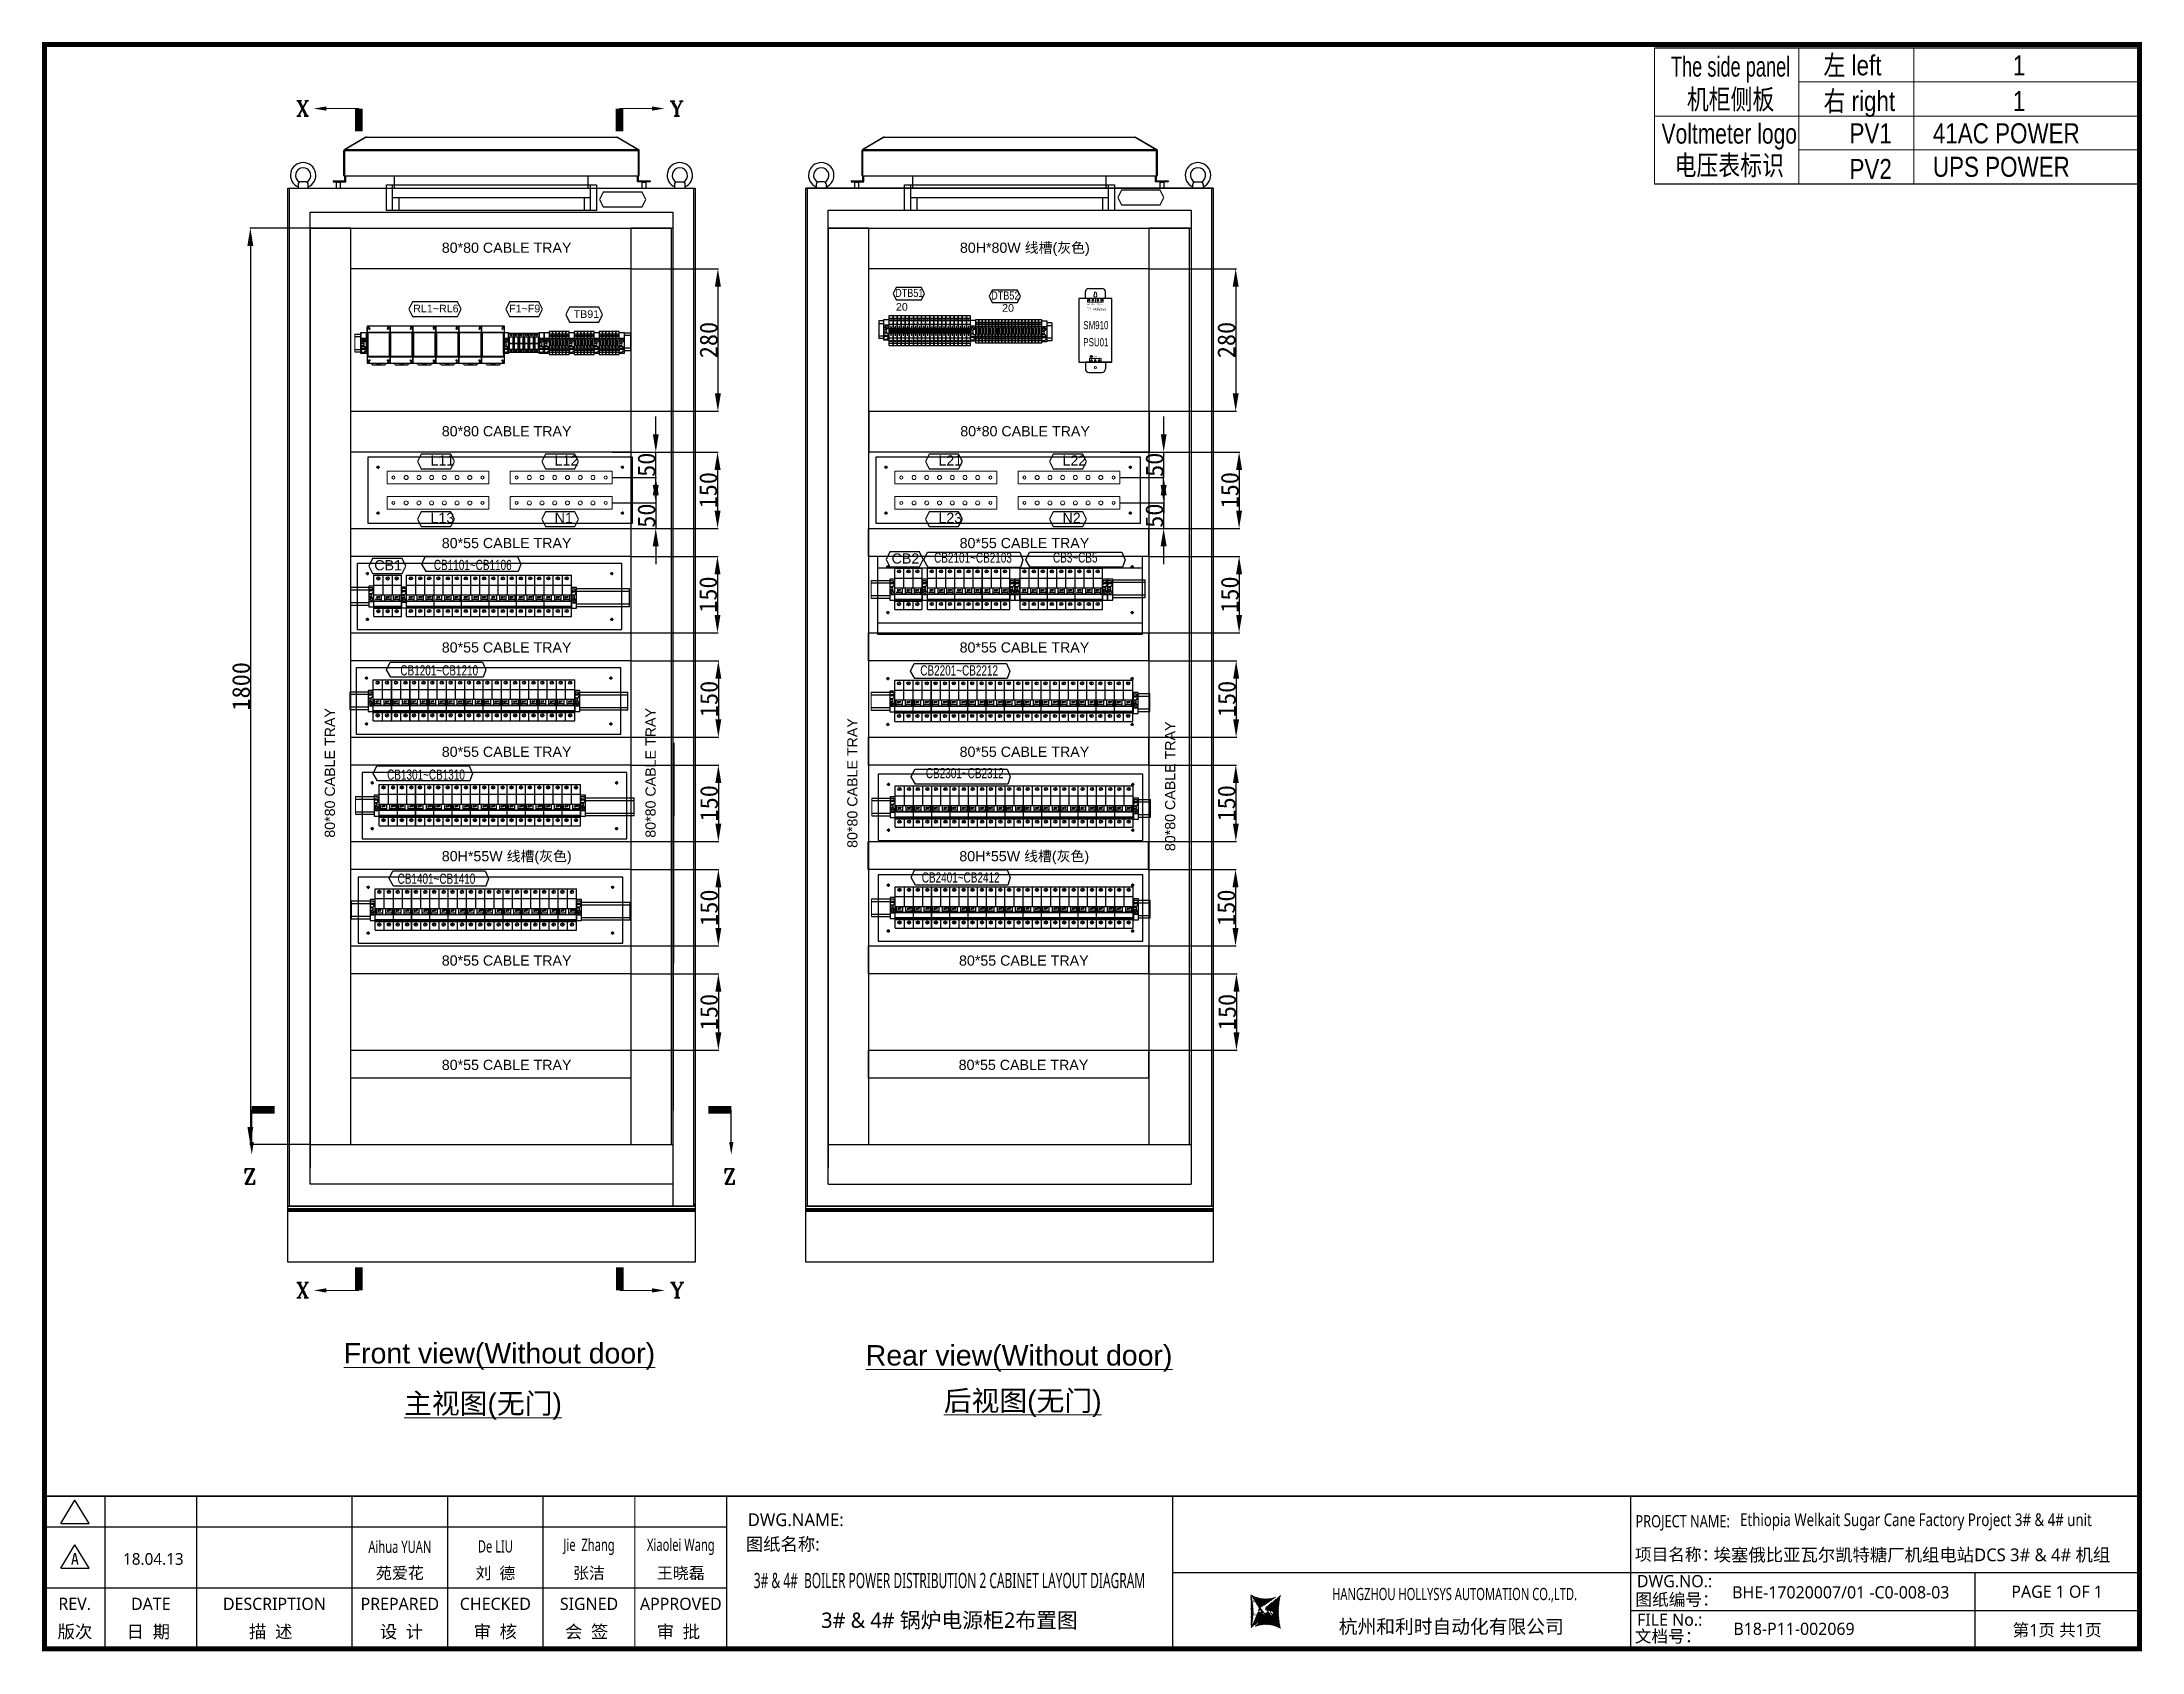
# Model space of a CAD drawing. Extents: x 81437 to 204847, y -54769 to -29444.
# Drawn here: x 91383 to 95508, y -45861 to -42699 of the extents above; entities that cross this region are included whole.
import ezdxf
from ezdxf.enums import TextEntityAlignment as Align
from ezdxf.lldxf.tags import DXFTag

# ---------------------------------------------------------------- set-up
doc = ezdxf.new("R2010")
doc.units = 0
doc.header["$LTSCALE"] = 100
doc.header["$MEASUREMENT"] = 0
for name, color, linetype in [('CABINET', 7, 'Continuous'), ('CLOUD_LAYER', 6, 'Continuous'), ('COMPONENT', 7, 'Continuous'), ('LOOP', 5, 'Continuous'), ('PANEL', 7, 'Continuous'), ('Panel Comp', 7, 'Continuous'), ('PSU', 12, 'Continuous'), ('t', 1, 'Continuous'), ('TEXT', 7, 'Continuous'), ('标准图框及表格', 7, 'Continuous')]:
    doc.layers.add(name, color=color, linetype=linetype)
doc.layers.add('细实线', color=7, linetype='Continuous', lineweight=20)
doc.styles.add('HZ', font='arial.ttf', dxfattribs={"width": 0.7})
doc.styles.add('ROMANS', font='romans', dxfattribs={"width": 0.8, "height": 2})
doc.styles.add('ROMANT', font='romant.shx')
doc.styles.get("Standard").update_dxf_attribs({"font": ''})
doc.styles.add('微软雅黑', font='')
doc.styles.get('Standard').set_extended_font_data('SimSun')
doc.styles.get('微软雅黑').set_extended_font_data('Microsoft YaHei')
tags = doc.linetypes.add('CENTER', pattern=[2, 1.25, -0.25, 0.25, -0.25]).pattern_tags.tags
tags[10:11] = [DXFTag(74, 4), DXFTag(75, 0), DXFTag(340, '0'), DXFTag(46, 1.0), DXFTag(50, 0.0), DXFTag(44, 0.0), DXFTag(45, 0.0)]
tags[8:9] = [DXFTag(74, 4), DXFTag(75, 0), DXFTag(340, '0'), DXFTag(46, 1.0), DXFTag(50, 0.0), DXFTag(44, 0.0), DXFTag(45, 0.0)]
tags[6:7] = [DXFTag(74, 4), DXFTag(75, 0), DXFTag(340, '0'), DXFTag(46, 1.0), DXFTag(50, 0.0), DXFTag(44, 0.0), DXFTag(45, 0.0)]
tags[4:5] = [DXFTag(74, 4), DXFTag(75, 0), DXFTag(340, '0'), DXFTag(46, 1.0), DXFTag(50, 0.0), DXFTag(44, 0.0), DXFTag(45, 0.0)]
tags = doc.linetypes.add('CENTER2', pattern=[1.125, 0.75, -0.125, 0.125, -0.125]).pattern_tags.tags
tags[10:11] = [DXFTag(74, 4), DXFTag(75, 0), DXFTag(340, '0'), DXFTag(46, 1.0), DXFTag(50, 0.0), DXFTag(44, 0.0), DXFTag(45, 0.0)]
tags[8:9] = [DXFTag(74, 4), DXFTag(75, 0), DXFTag(340, '0'), DXFTag(46, 1.0), DXFTag(50, 0.0), DXFTag(44, 0.0), DXFTag(45, 0.0)]
tags[6:7] = [DXFTag(74, 4), DXFTag(75, 0), DXFTag(340, '0'), DXFTag(46, 1.0), DXFTag(50, 0.0), DXFTag(44, 0.0), DXFTag(45, 0.0)]
tags[4:5] = [DXFTag(74, 4), DXFTag(75, 0), DXFTag(340, '0'), DXFTag(46, 1.0), DXFTag(50, 0.0), DXFTag(44, 0.0), DXFTag(45, 0.0)]
tags = doc.linetypes.add('HIDDEN', pattern=[0.375, 0.25, -0.125]).pattern_tags.tags
tags[6:7] = [DXFTag(74, 4), DXFTag(75, 0), DXFTag(340, '0'), DXFTag(46, 1.0), DXFTag(50, 0.0), DXFTag(44, 0.0), DXFTag(45, 0.0)]
tags[4:5] = [DXFTag(74, 4), DXFTag(75, 0), DXFTag(340, '0'), DXFTag(46, 1.0), DXFTag(50, 0.0), DXFTag(44, 0.0), DXFTag(45, 0.0)]
tags = doc.linetypes.add('HIDDEN2', pattern=[0.1875, 0.125, -0.0625]).pattern_tags.tags
tags[6:7] = [DXFTag(74, 4), DXFTag(75, 0), DXFTag(340, '0'), DXFTag(46, 1.0), DXFTag(50, 0.0), DXFTag(44, 0.0), DXFTag(45, 0.0)]
tags[4:5] = [DXFTag(74, 4), DXFTag(75, 0), DXFTag(340, '0'), DXFTag(46, 1.0), DXFTag(50, 0.0), DXFTag(44, 0.0), DXFTag(45, 0.0)]
doc.dimstyles.new('ISO-25', dxfattribs={"dimtxt": 35, "dimasz": 35, "dimexe": 1.25, "dimexo": 0.625, "dimtad": 1, "dimtoh": 1, "dimdec": 0, "dimtxsty": 'Standard', "dimcen": 2.5, "dimadec": 0, "dimazin": 0, "dimtfac": 1, "dimtdec": 0, "dimtmove": 0, "dimatfit": 3, "dimfxl": 1, "dimarcsym": 0})
pattern_1 = [(45, (-6.1628, -58.8625), (-0.7362629, 0.7362629), [])]

# ---------------------------------------------------------------- blocks, each defined once
blk = doc.blocks.new('风帽正面')
at = {"linetype": 'Continuous'}
for p, q in [((60582.9, -62124.9), (60541.6, -62148.8)), ((60583.7, -62124.9), (60542.3, -62148.8)), ((60582.9, -62124.9), (60583.1, -62125.3)), ((60583.7, -62124.9), (61076.8, -62124.9)), ((60584.3, -62124.6), (61076.2, -62124.6)), ((61076.8, -62124.9), (61118.1, -62148.8)), ((61077.6, -62124.9), (61077.4, -62125.3)), ((61077.6, -62124.9), (61118.9, -62148.8)), ((60540.2, -62200.6), (60540.2, -62151.1)), ((60540.2, -62151.1), (60541.7, -62151.1)), ((60541.6, -62148.8), (60542.1, -62149.6)), ((60541.7, -62200.6), (60541.7, -62151.1)), ((60541.7, -62151.1), (61118.7, -62151.1)), ((60542.3, -62148.8), (61118.1, -62148.8)), ((61118.9, -62148.8), (61118.4, -62149.6)), ((61118.7, -62200.6), (61118.7, -62151.1)), ((61120.2, -62151.1), (61118.7, -62151.1)), ((61120.2, -62200.6), (61120.2, -62151.1)), ((60540.2, -62200.6), (60541.7, -62200.6)), ((60541.7, -62210.6), (60541.7, -62200.6)), ((60541.7, -62200.6), (61118.7, -62200.6)), ((60543.7, -62212.6), (60543.7, -62200.6)), ((60639.7, -62224.6), (60639.7, -62200.6)), ((61019.7, -62224.6), (61019.7, -62200.6)), ((61116.7, -62212.6), (61116.7, -62200.6)), ((61118.7, -62210.6), (61118.7, -62200.6)), ((61120.2, -62200.6), (61118.7, -62200.6)), ((60518.7, -62210.6), (60518.7, -62212.6)), ((60518.7, -62210.6), (60541.7, -62210.6)), ((60518.7, -62212.6), (60543.7, -62212.6)), ((60521.7, -62210.6), (60521.7, -62212.6)), ((60526.2, -62212.6), (60525.7, -62213.1)), ((60525.7, -62224.6), (60525.7, -62213.1)), ((60525.7, -62213.1), (60533.7, -62213.1)), ((60533.7, -62213.1), (60533.2, -62212.6)), ((60533.7, -62224.6), (60533.7, -62213.1)), ((60543.7, -62212.6), (60541.7, -62210.6)), ((61116.7, -62212.6), (61118.7, -62210.6)), ((61141.7, -62212.6), (61116.7, -62212.6)), ((61118.7, -62210.6), (61141.7, -62210.6)), ((61126.2, -62212.6), (61125.7, -62213.1)), ((61125.7, -62224.6), (61125.7, -62213.1)), ((61125.7, -62213.1), (61133.7, -62213.1)), ((61133.7, -62213.1), (61133.2, -62212.6)), ((61133.7, -62224.6), (61133.7, -62213.1)), ((61138.7, -62210.6), (61138.7, -62212.6)), ((61141.7, -62210.6), (61141.7, -62212.6))]:
    blk.add_line(p, q, dxfattribs=at)
for centre, radius, start, end in [((60584.3, -62127.3), 2.7, 90, 120), ((61076.2, -62127.3), 2.7, 60, 90), ((60542.9, -62151.1), 2.7, 120, 180), ((60693.6, -62183.3), 155.2, 167.8738, 168.0486), ((60588.1, -62160.6), 47.3, 167.3118, 167.8829), ((61072.4, -62160.6), 47.3, 12.1171, 12.6882), ((60966.9, -62183.3), 155.2, 11.9514, 12.1262), ((61117.5, -62151.1), 2.7, 0, 60)]:
    blk.add_arc(centre, radius, start, end, dxfattribs=at)
for points, start_tangent, end_tangent in [([(60583.7, -62124.9), (60583.8, -62124.8), (60584.1, -62124.6)], (0.647129, 0.762381), (0.925529, 0.378677)), ([(60584.1, -62124.6), (60584.3, -62124.6)], (0.925529, 0.378677), (1, 0)), ([(61076.4, -62124.6), (61076.2, -62124.6)], (-0.925529, 0.378677), (-1, 0)), ([(61076.8, -62124.9), (61076.7, -62124.8), (61076.4, -62124.6)], (-0.647129, 0.762381), (-0.925529, 0.378677)), ([(60542.1, -62149.4), (60542.1, -62149.6), (60541.9, -62150.2)], (-0.266985, -0.963701), (-0.2203, -0.975432)), ([(60542.3, -62148.8), (60542.3, -62148.9), (60542.1, -62149.4)], (-0.390683, -0.920525), (-0.266985, -0.963701)), ([(61118.1, -62148.8), (61118.2, -62148.9), (61118.3, -62149.4)], (0.390683, -0.920525), (0.266985, -0.963701)), ([(61118.3, -62149.4), (61118.4, -62149.6), (61118.5, -62150.2)], (0.266985, -0.963701), (0.2203, -0.975432))]:
    blk.add_spline(points, degree=3, dxfattribs=dict(at, start_tangent=start_tangent, end_tangent=end_tangent))
blk = doc.blocks.new('LAMP')
at = {"layer": 'PANEL', "color": 9}
for p, q in [((-206.2, 0), (206.2, 0)), ((-206.2, -50), (-206.2, 0)), ((-194.2, -50), (-194.2, 0)), ((194.2, -50), (194.2, 0)), ((206.2, 0), (206.2, -50)), ((-194.2, -25), (194.2, -25)), ((-182.2, -25), (-182.2, -50)), ((182.2, -25), (182.2, -50)), ((206.2, -50), (-206.2, -50))]:
    blk.add_line(p, q, dxfattribs=at)
blk = doc.blocks.new('*D194')
at = {"color": 0, "lineweight": -2, "transparency": 16777216}
for p, q in [((92540, -43504.1), (92711.2, -43504.1)), ((92709.9, -43539.1), (92709.9, -43619.1)), ((92540, -43654.1), (92711.2, -43654.1))]:
    blk.add_line(p, q, dxfattribs=at)
at = {"color": 0, "transparency": 16777216}
for points in [[(92704.1, -43539.1), (92715.8, -43539.1), (92709.9, -43504.1)], [(92704.1, -43619.1), (92715.8, -43619.1), (92709.9, -43654.1)]]:
    blk.add_solid(points, dxfattribs=at)
at = {"layer": 'Defpoints', "color": 0, "transparency": 16777216}
for p in [(92539.3, -43504.1), (92539.3, -43654.1), (92709.9, -43654.1)]:
    blk.add_point(p, dxfattribs=at)
at = {"color": 0, "transparency": 16777216, "insert": (92691.8, -43579.1), "char_height": 35, "attachment_point": 5, "rotation": 90}
blk.add_mtext('150', dxfattribs=at)
blk = doc.blocks.new('*D195')
at = {"color": 0, "lineweight": -2, "transparency": 16777216}
for p, q in [((92540, -43709.1), (92711, -43709.1)), ((92709.7, -43744.1), (92709.7, -43824.1)), ((92540, -43859.1), (92711, -43859.1))]:
    blk.add_line(p, q, dxfattribs=at)
at = {"color": 0, "transparency": 16777216}
for points in [[(92703.9, -43744.1), (92715.6, -43744.1), (92709.7, -43709.1)], [(92703.9, -43824.1), (92715.6, -43824.1), (92709.7, -43859.1)]]:
    blk.add_solid(points, dxfattribs=at)
at = {"layer": 'Defpoints', "color": 0, "transparency": 16777216}
for p in [(92539.3, -43709.1), (92539.3, -43859.1), (92709.7, -43859.1)]:
    blk.add_point(p, dxfattribs=at)
at = {"color": 0, "transparency": 16777216, "insert": (92691.6, -43784.1), "char_height": 35, "attachment_point": 5, "rotation": 90}
blk.add_mtext('150', dxfattribs=at)
blk = doc.blocks.new('*D196')
at = {"color": 0, "lineweight": -2, "transparency": 16777216}
for p, q in [((92540, -43914.1), (92712.7, -43914.1)), ((92711.5, -43949.1), (92711.5, -44029.1)), ((92540, -44064.1), (92712.7, -44064.1))]:
    blk.add_line(p, q, dxfattribs=at)
at = {"color": 0, "transparency": 16777216}
for points in [[(92705.6, -43949.1), (92717.3, -43949.1), (92711.5, -43914.1)], [(92705.6, -44029.1), (92717.3, -44029.1), (92711.5, -44064.1)]]:
    blk.add_solid(points, dxfattribs=at)
at = {"layer": 'Defpoints', "color": 0, "transparency": 16777216}
for p in [(92539.3, -43914.1), (92539.3, -44064.1), (92711.5, -44064.1)]:
    blk.add_point(p, dxfattribs=at)
at = {"color": 0, "transparency": 16777216, "insert": (92693.3, -43989.1), "char_height": 35, "attachment_point": 5, "rotation": 90}
blk.add_mtext('150', dxfattribs=at)
blk = doc.blocks.new('*D197')
at = {"color": 0, "lineweight": -2, "transparency": 16777216}
for p, q in [((93557.7, -43504.1), (93735.7, -43504.1)), ((93734.4, -43539.1), (93734.4, -43619.1)), ((93557.7, -43654.1), (93735.7, -43654.1))]:
    blk.add_line(p, q, dxfattribs=at)
at = {"color": 0, "transparency": 16777216}
for points in [[(93728.6, -43539.1), (93740.3, -43539.1), (93734.4, -43504.1)], [(93728.6, -43619.1), (93740.3, -43619.1), (93734.4, -43654.1)]]:
    blk.add_solid(points, dxfattribs=at)
at = {"layer": 'Defpoints', "color": 0, "transparency": 16777216}
for p in [(93557.1, -43504.1, 63738.9), (93557.1, -43654.1, 63738.9), (93734.4, -43654.1)]:
    blk.add_point(p, dxfattribs=at)
at = {"color": 0, "transparency": 16777216, "insert": (93716.3, -43579.1), "char_height": 35, "attachment_point": 5, "rotation": 90}
blk.add_mtext('150', dxfattribs=at)
blk = doc.blocks.new('*D198')
at = {"color": 0, "lineweight": -2, "transparency": 16777216}
for p, q in [((91908.7, -43064.1), (91790.8, -43064.1)), ((91792.1, -43099.1), (91792.1, -44829.6)), ((91908.7, -44864.6), (91790.8, -44864.6))]:
    blk.add_line(p, q, dxfattribs=at)
at = {"color": 0, "transparency": 16777216}
for points in [[(91786.3, -43099.1), (91797.9, -43099.1), (91792.1, -43064.1)], [(91786.3, -44829.6), (91797.9, -44829.6), (91792.1, -44864.6)]]:
    blk.add_solid(points, dxfattribs=at)
at = {"layer": 'Defpoints', "color": 0, "transparency": 16777216}
for p in [(91909.3, -43064.1), (91792.1, -44864.6), (91909.3, -44864.6)]:
    blk.add_point(p, dxfattribs=at)
at = {"color": 0, "transparency": 16777216, "insert": (91774, -43964.3), "char_height": 35, "attachment_point": 5, "rotation": 90}
blk.add_mtext('1800', dxfattribs=at)
blk = doc.blocks.new('*D199')
at = {"color": 0, "lineweight": -2, "transparency": 16777216}
for p, q in [((93557.7, -43709.1), (93735.7, -43709.1)), ((93734.4, -43744.1), (93734.4, -43824.1)), ((93557.7, -43859.1), (93735.7, -43859.1))]:
    blk.add_line(p, q, dxfattribs=at)
at = {"color": 0, "transparency": 16777216}
for points in [[(93728.6, -43744.1), (93740.3, -43744.1), (93734.4, -43709.1)], [(93728.6, -43824.1), (93740.3, -43824.1), (93734.4, -43859.1)]]:
    blk.add_solid(points, dxfattribs=at)
at = {"layer": 'Defpoints', "color": 0, "transparency": 16777216}
for p in [(93557.1, -43709.1, 63738.9), (93557.1, -43859.1, 63738.9), (93734.4, -43859.1)]:
    blk.add_point(p, dxfattribs=at)
at = {"color": 0, "transparency": 16777216, "insert": (93716.3, -43784.1), "char_height": 35, "attachment_point": 5, "rotation": 90}
blk.add_mtext('150', dxfattribs=at)
blk = doc.blocks.new('*D200')
at = {"color": 0, "lineweight": -2, "transparency": 16777216}
for p, q in [((92540, -44119.1), (92712.7, -44119.1)), ((92711.5, -44154.1), (92711.5, -44234.1)), ((92540, -44269.1), (92712.7, -44269.1))]:
    blk.add_line(p, q, dxfattribs=at)
at = {"color": 0, "transparency": 16777216}
for points in [[(92705.6, -44154.1), (92717.3, -44154.1), (92711.5, -44119.1)], [(92705.6, -44234.1), (92717.3, -44234.1), (92711.5, -44269.1)]]:
    blk.add_solid(points, dxfattribs=at)
at = {"layer": 'Defpoints', "color": 0, "transparency": 16777216}
for p in [(92539.3, -44119.1), (92539.3, -44269.1), (92711.5, -44269.1)]:
    blk.add_point(p, dxfattribs=at)
at = {"color": 0, "transparency": 16777216, "insert": (92693.3, -44194.1), "char_height": 35, "attachment_point": 5, "rotation": 90}
blk.add_mtext('150', dxfattribs=at)
blk = doc.blocks.new('*D201')
at = {"color": 0, "lineweight": -2, "transparency": 16777216}
for p, q in [((92540, -44324.1), (92712.7, -44324.1)), ((92711.5, -44359.1), (92711.5, -44439.1)), ((92540, -44474.1), (92712.7, -44474.1))]:
    blk.add_line(p, q, dxfattribs=at)
at = {"color": 0, "transparency": 16777216}
for points in [[(92705.6, -44359.1), (92717.3, -44359.1), (92711.5, -44324.1)], [(92705.6, -44439.1), (92717.3, -44439.1), (92711.5, -44474.1)]]:
    blk.add_solid(points, dxfattribs=at)
at = {"layer": 'Defpoints', "color": 0, "transparency": 16777216}
for p in [(92539.3, -44324.1), (92539.3, -44474.1), (92711.5, -44474.1)]:
    blk.add_point(p, dxfattribs=at)
at = {"color": 0, "transparency": 16777216, "insert": (92693.3, -44399.1), "char_height": 35, "attachment_point": 5, "rotation": 90}
blk.add_mtext('150', dxfattribs=at)
blk = doc.blocks.new('*D202')
at = {"color": 0, "lineweight": -2, "transparency": 16777216}
for p, q in [((93557.1, -43914.1), (93729.9, -43914.1)), ((93728.6, -43949.1), (93728.6, -44029.1)), ((93557.1, -44064.1), (93729.9, -44064.1))]:
    blk.add_line(p, q, dxfattribs=at)
at = {"color": 0, "transparency": 16777216}
for points in [[(93722.8, -43949.1), (93734.5, -43949.1), (93728.6, -43914.1)], [(93722.8, -44029.1), (93734.5, -44029.1), (93728.6, -44064.1)]]:
    blk.add_solid(points, dxfattribs=at)
at = {"layer": 'Defpoints', "color": 0, "transparency": 16777216}
for p in [(93556.5, -43914.1), (93556.5, -44064.1), (93728.6, -44064.1)]:
    blk.add_point(p, dxfattribs=at)
at = {"color": 0, "transparency": 16777216, "insert": (93710.5, -43989.1), "char_height": 35, "attachment_point": 5, "rotation": 90}
blk.add_mtext('150', dxfattribs=at)
blk = doc.blocks.new('*D203')
at = {"color": 0, "lineweight": -2, "transparency": 16777216}
for p, q in [((93556.5, -44119.1), (93729.3, -44119.1)), ((93728, -44154.1), (93728, -44234.1)), ((93556.5, -44269.1), (93729.3, -44269.1))]:
    blk.add_line(p, q, dxfattribs=at)
at = {"color": 0, "transparency": 16777216}
for points in [[(93722.2, -44154.1), (93733.8, -44154.1), (93728, -44119.1)], [(93722.2, -44234.1), (93733.8, -44234.1), (93728, -44269.1)]]:
    blk.add_solid(points, dxfattribs=at)
at = {"layer": 'Defpoints', "color": 0, "transparency": 16777216}
for p in [(93555.9, -44119.1), (93555.9, -44269.1), (93728, -44269.1)]:
    blk.add_point(p, dxfattribs=at)
at = {"color": 0, "transparency": 16777216, "insert": (93709.9, -44194.1), "char_height": 35, "attachment_point": 5, "rotation": 90}
blk.add_mtext('150', dxfattribs=at)
blk = doc.blocks.new('*D204')
at = {"color": 0, "lineweight": -2, "transparency": 16777216}
for p, q in [((93555.9, -44324.1), (93728.6, -44324.1)), ((93727.4, -44359.1), (93727.4, -44439.1)), ((93555.9, -44474.1), (93728.6, -44474.1))]:
    blk.add_line(p, q, dxfattribs=at)
at = {"color": 0, "transparency": 16777216}
for points in [[(93721.5, -44359.1), (93733.2, -44359.1), (93727.4, -44324.1)], [(93721.5, -44439.1), (93733.2, -44439.1), (93727.4, -44474.1)]]:
    blk.add_solid(points, dxfattribs=at)
at = {"layer": 'Defpoints', "color": 0, "transparency": 16777216}
for p in [(93555.2, -44324.1), (93555.2, -44474.1), (93727.4, -44474.1)]:
    blk.add_point(p, dxfattribs=at)
at = {"color": 0, "transparency": 16777216, "insert": (93709.3, -44399.1), "char_height": 35, "attachment_point": 5, "rotation": 90}
blk.add_mtext('150', dxfattribs=at)
blk = doc.blocks.new('*D205')
at = {"color": 0, "lineweight": -2, "transparency": 16777216}
for p, q in [((92540, -44529.1), (92712.7, -44529.1)), ((92711.5, -44564.1), (92711.5, -44644.1)), ((92540, -44679.1), (92712.7, -44679.1))]:
    blk.add_line(p, q, dxfattribs=at)
at = {"color": 0, "transparency": 16777216}
for points in [[(92705.6, -44564.1), (92717.3, -44564.1), (92711.5, -44529.1)], [(92705.6, -44644.1), (92717.3, -44644.1), (92711.5, -44679.1)]]:
    blk.add_solid(points, dxfattribs=at)
at = {"layer": 'Defpoints', "color": 0, "transparency": 16777216}
for p in [(92539.3, -44529.1), (92539.3, -44679.1), (92711.5, -44679.1)]:
    blk.add_point(p, dxfattribs=at)
at = {"color": 0, "transparency": 16777216, "insert": (92693.3, -44604.1), "char_height": 35, "attachment_point": 5, "rotation": 90}
blk.add_mtext('150', dxfattribs=at)
blk = doc.blocks.new('空开3P')
at = {"layer": 'COMPONENT', "color": 6, "linetype": 'HIDDEN', "ltscale": 0.2}
for p, q in [((185939.2, 105389.4, 63738.9), (185943.6, 105393.8, 63738.9)), ((185957.7, 105389.4, 63738.9), (185962.1, 105393.8, 63738.9)), ((185975.2, 105389.4, 63738.9), (185979.6, 105393.8, 63738.9)), ((185939.2, 105325.2, 63738.9), (185943.6, 105329.6, 63738.9)), ((185957.7, 105325.2, 63738.9), (185962.1, 105329.6, 63738.9)), ((185975.2, 105325.2, 63738.9), (185979.6, 105329.6, 63738.9))]:
    blk.add_line(p, q, dxfattribs=at)
for centre in [(185941.4, 105391.6, 63738.9), (185959.9, 105391.6, 63738.9), (185977.4, 105391.6, 63738.9), (185941.4, 105327.4, 63738.9), (185959.9, 105327.4, 63738.9), (185977.4, 105327.4, 63738.9)]:
    blk.add_circle(centre, 3.1, dxfattribs=at)
at = {"layer": 'PSU', "linetype": 'HIDDEN', "ltscale": 0.2}
for p, q in [((185932.9, 105397.7, 63738.9), (185969, 105397.7, 63738.9)), ((185932.9, 105378.4, 63738.9), (185932.9, 105397.7, 63738.9)), ((185951, 105378.4, 63738.9), (185951, 105397.7, 63738.9)), ((185969, 105397.7, 63738.9), (185987, 105397.7, 63738.9)), ((185969, 105378.4, 63738.9), (185969, 105397.7, 63738.9)), ((185969, 105378.4, 63738.9), (185969, 105397.7, 63738.9)), ((185969, 105359.2, 63738.9), (185969, 105378.4, 63738.9)), ((185987, 105378.4, 63738.9), (185987, 105397.7, 63738.9)), ((185932.9, 105316.6, 63738.9), (185932.9, 105333.4, 63738.9)), ((185951, 105316.6, 63738.9), (185951, 105333.4, 63738.9)), ((185969, 105316.6, 63738.9), (185969, 105337.2, 63738.9)), ((185969, 105316.6, 63738.9), (185969, 105333.4, 63738.9)), ((185969, 105316.6, 63738.9), (185969, 105330.4, 63738.9)), ((185987, 105316.6, 63738.9), (185987, 105333.4, 63738.9)), ((185932.9, 105316.6, 63738.9), (185969, 105316.6, 63738.9)), ((185969, 105316.6, 63738.9), (185987, 105316.6, 63738.9))]:
    blk.add_line(p, q, dxfattribs=at)
at = {"layer": 'PSU'}
for p, q in [((185932.9, 105378.4, 63738.9), (185969, 105378.4, 63738.9)), ((185932.9, 105333.4, 63738.9), (185932.9, 105378.4, 63738.9)), ((185932.9, 105359.2, 63738.9), (185951, 105359.2, 63738.9)), ((185947.9, 105347.5, 63738.9), (185947.9, 105359.2, 63738.9)), ((185951, 105359.2, 63738.9), (185951, 105378.4, 63738.9)), ((185951, 105359.2, 63738.9), (185969, 105359.2, 63738.9)), ((185954, 105347.5, 63738.9), (185954, 105359.2, 63738.9)), ((185966.4, 105347.5, 63738.9), (185966.4, 105359.2, 63738.9)), ((185969, 105378.4, 63738.9), (185987, 105378.4, 63738.9)), ((185969, 105359.2, 63738.9), (185969, 105378.4, 63738.9)), ((185969, 105359.2, 63738.9), (185969, 105378.4, 63738.9)), ((185969, 105359.2, 63738.9), (185987, 105359.2, 63738.9)), ((185971.5, 105347.5, 63738.9), (185971.5, 105359.2, 63738.9)), ((185983.9, 105347.5, 63738.9), (185983.9, 105359.2, 63738.9)), ((185987, 105333.4, 63738.9), (185987, 105378.4, 63738.9)), ((185932.9, 105347.5, 63738.9), (185969, 105347.5, 63738.9)), ((185932.9, 105347, 63738.9), (185969, 105347, 63738.9)), ((185932.9, 105337.2, 63738.9), (185969, 105337.2, 63738.9)), ((185932.9, 105335.8, 63738.9), (185969, 105335.8, 63738.9)), ((185932.9, 105333.4, 63738.9), (185969, 105333.4, 63738.9)), ((185935.5, 105350.6, 63738.9), (185947.9, 105350.6, 63738.9)), ((185951, 105333.4, 63738.9), (185951, 105333.4, 63738.9)), ((185954, 105350.6, 63738.9), (185966.4, 105350.6, 63738.9)), ((185969, 105347.5, 63738.9), (185987, 105347.5, 63738.9)), ((185969, 105347, 63738.9), (185987, 105347, 63738.9)), ((185969, 105337.2, 63738.9), (185987, 105337.2, 63738.9)), ((185969, 105333.4, 63738.9), (185969, 105337.2, 63738.9)), ((185969, 105333.4, 63738.9), (185969, 105337.2, 63738.9)), ((185969, 105335.8, 63738.9), (185987, 105335.8, 63738.9)), ((185969, 105333.4, 63738.9), (185987, 105333.4, 63738.9)), ((185971.5, 105350.6, 63738.9), (185983.9, 105350.6, 63738.9))]:
    blk.add_line(p, q, dxfattribs=at)
at = {"layer": 'TEXT', "style": 'ROMANS'}
for p in [(185941.5, 105354.5, 63738.9), (185960.3, 105354.5, 63738.9), (185977.5, 105354.5, 63738.9)]:
    blk.add_text('OFF', height=3.09, dxfattribs=at).set_placement(p, align=Align.MIDDLE)
blk = doc.blocks.new('堵头')
at = {"color": 53}
for p, q in [((0, -41), (0, 0)), ((0, 0), (10, 0)), ((10, 0), (10, -41)), ((0, -11), (10, -11)), ((0, -20.6), (4, -20.6)), ((0, -24.6), (4, -24.6)), ((0, -26.6), (7, -26.6)), ((0, -29.6), (1, -29.6)), ((0, -35.6), (1, -35.6)), ((0, -38.6), (7, -38.6)), ((10, -41), (0, -41)), ((1, -29.6), (1, -31.6)), ((10, -31.6), (1, -31.6)), ((10, -33.6), (1, -33.6)), ((1, -35.6), (1, -33.6)), ((7.3, -18.3), (2.7, -13.8)), ((7, -28.6), (7, -26.6)), ((10, -28.6), (7, -28.6)), ((10, -36.6), (7, -36.6)), ((7, -36.6), (7, -38.6))]:
    blk.add_line(p, q, dxfattribs=at)
blk.add_arc((4, -22.6), 2, 270, 90, dxfattribs=at)
blk.add_ellipse((5, -16.1), major_axis=(0, -3.5), ratio=0.857143, start_param=4.712389, end_param=10.995574, dxfattribs=at)
blk = doc.blocks.new('2P空开')
at = {"layer": 'COMPONENT', "color": 6, "linetype": 'HIDDEN', "ltscale": 0.2}
for p, q in [((-11.8, -8.2), (-7.4, -3.9)), ((6.8, -8.2), (11.1, -3.9)), ((-11.8, -72.4), (-7.4, -68)), ((6.8, -72.4), (11.1, -68))]:
    blk.add_line(p, q, dxfattribs=at)
for centre in [(-9.6, -6), (9, -6), (-9.6, -70.2), (9, -70.2)]:
    blk.add_circle(centre, 3.1, dxfattribs=at)
at = {"layer": 'PSU', "linetype": 'HIDDEN', "ltscale": 0.2}
for p, q in [((-18, 0), (18, 0)), ((-18, -19.2), (-18, 0)), ((0, -19.2), (0, 0)), ((18, -19.2), (18, 0)), ((18, -81), (18, -19.2)), ((-18, -81), (-18, -64.2)), ((-18, -81), (18, -81)), ((0, -81), (0, -64.2)), ((18, -81), (18, -67.2))]:
    blk.add_line(p, q, dxfattribs=at)
at = {"layer": 'PSU'}
for p, q in [((-18, -19.2), (18, -19.2)), ((-18, -64.2), (-18, -19.2)), ((-18, -38.4), (0, -38.4)), ((-15.4, -50.1), (-15.4, -38.4)), ((-3.1, -50.1), (-3.1, -38.4)), ((0, -38.4), (0, -19.2)), ((0, -38.4), (18, -38.4)), ((3.1, -50.1), (3.1, -38.4)), ((15.4, -50.1), (15.4, -38.4)), ((18, -64.2), (18, -19.2)), ((-18, -50.1), (18, -50.1)), ((-18, -50.6), (18, -50.6)), ((-18, -60.5), (18, -60.5)), ((-18, -61.8), (18, -61.8)), ((-18, -64.2), (18, -64.2)), ((-15.4, -47), (-3.1, -47)), ((0, -64.2), (0, -64.2)), ((3.1, -47), (15.4, -47))]:
    blk.add_line(p, q, dxfattribs=at)
at = {"layer": 'TEXT', "style": 'ROMANS'}
for p in [(-9.5, -43.1), (9.4, -43.1)]:
    blk.add_text('OFF', height=3.09, dxfattribs=at).set_placement(p, align=Align.MIDDLE)
blk = doc.blocks.new('*D231')
at = {"color": 0, "lineweight": -2, "transparency": 16777216}
for p, q in [((92588.6, -43469.1), (92588.6, -43434.1)), ((92503.1, -43504.1), (92589.8, -43504.1)), ((92588.6, -43554.1), (92588.6, -43504.1)), ((92503.1, -43554.1), (92589.8, -43554.1)), ((92588.6, -43589.1), (92588.6, -43624.1))]:
    blk.add_line(p, q, dxfattribs=at)
at = {"color": 0, "transparency": 16777216}
for points in [[(92582.7, -43469.1), (92594.4, -43469.1), (92588.6, -43504.1)], [(92582.7, -43589.1), (92594.4, -43589.1), (92588.6, -43554.1)]]:
    blk.add_solid(points, dxfattribs=at)
at = {"layer": 'Defpoints', "color": 0, "transparency": 16777216}
for p in [(92502.5, -43504.1, 63738.9), (92588.6, -43504.1), (92502.5, -43554.1, 127477.8)]:
    blk.add_point(p, dxfattribs=at)
at = {"color": 0, "transparency": 16777216, "insert": (92570.4, -43529.1), "char_height": 35, "attachment_point": 5, "rotation": 90}
blk.add_mtext('50', dxfattribs=at)
blk = doc.blocks.new('*D221')
at = {"color": 0, "lineweight": -2, "transparency": 16777216}
for p, q in [((92588.5, -43569), (92588.5, -43534)), ((92503.2, -43604), (92589.7, -43604)), ((92588.5, -43604), (92588.5, -43654.1)), ((92503.2, -43654.1), (92589.7, -43654.1)), ((92588.5, -43689.1), (92588.5, -43724.1))]:
    blk.add_line(p, q, dxfattribs=at)
at = {"color": 0, "transparency": 16777216}
for points in [[(92582.6, -43569), (92594.3, -43569), (92588.5, -43604)], [(92582.6, -43689.1), (92594.3, -43689.1), (92588.5, -43654.1)]]:
    blk.add_solid(points, dxfattribs=at)
at = {"layer": 'Defpoints', "color": 0, "transparency": 16777216}
for p in [(92502.6, -43604, 127477.8), (92502.6, -43654.1, 63738.9), (92588.5, -43654.1)]:
    blk.add_point(p, dxfattribs=at)
at = {"color": 0, "transparency": 16777216, "insert": (92570.3, -43629.1), "char_height": 35, "attachment_point": 5, "rotation": 90}
blk.add_mtext('50', dxfattribs=at)
blk = doc.blocks.new('*D222')
at = {"color": 0, "lineweight": -2, "transparency": 16777216}
for p, q in [((93586.3, -43469.1), (93586.3, -43434.1)), ((93500.9, -43504.1), (93587.5, -43504.1)), ((93586.3, -43554.1), (93586.3, -43504.1)), ((93500.9, -43554.1), (93587.5, -43554.1)), ((93586.3, -43589.1), (93586.3, -43624.1))]:
    blk.add_line(p, q, dxfattribs=at)
at = {"color": 0, "transparency": 16777216}
for points in [[(93580.5, -43469.1), (93592.1, -43469.1), (93586.3, -43504.1)], [(93580.5, -43589.1), (93592.1, -43589.1), (93586.3, -43554.1)]]:
    blk.add_solid(points, dxfattribs=at)
at = {"layer": 'Defpoints', "color": 0, "transparency": 16777216}
for p in [(93500.2, -43504.1, 63738.9), (93586.3, -43504.1), (93500.2, -43554.1, 127477.8)]:
    blk.add_point(p, dxfattribs=at)
at = {"color": 0, "transparency": 16777216, "insert": (93568.2, -43529.1), "char_height": 35, "attachment_point": 5, "rotation": 90}
blk.add_mtext('50', dxfattribs=at)
blk = doc.blocks.new('*D223')
at = {"color": 0, "lineweight": -2, "transparency": 16777216}
for p, q in [((93586.2, -43569), (93586.2, -43534)), ((93500.9, -43604), (93587.4, -43604)), ((93586.2, -43604), (93586.2, -43654.1)), ((93500.9, -43654.1), (93587.4, -43654.1)), ((93586.2, -43689.1), (93586.2, -43724.1))]:
    blk.add_line(p, q, dxfattribs=at)
at = {"color": 0, "transparency": 16777216}
for points in [[(93580.3, -43569), (93592, -43569), (93586.2, -43604)], [(93580.3, -43689.1), (93592, -43689.1), (93586.2, -43654.1)]]:
    blk.add_solid(points, dxfattribs=at)
at = {"layer": 'Defpoints', "color": 0, "transparency": 16777216}
for p in [(93500.3, -43604, 127477.8), (93500.3, -43654.1, 63738.9), (93586.2, -43654.1)]:
    blk.add_point(p, dxfattribs=at)
at = {"color": 0, "transparency": 16777216, "insert": (93568, -43629.1), "char_height": 35, "attachment_point": 5, "rotation": 90}
blk.add_mtext('50', dxfattribs=at)
blk = doc.blocks.new('*D224')
at = {"color": 0, "lineweight": -2, "transparency": 16777216}
for p, q in [((93557.7, -44529.1), (93730.5, -44529.1)), ((93729.3, -44564.1), (93729.3, -44644.1)), ((93557.7, -44679.1), (93730.5, -44679.1))]:
    blk.add_line(p, q, dxfattribs=at)
at = {"color": 0, "transparency": 16777216}
for points in [[(93723.4, -44564.1), (93735.1, -44564.1), (93729.3, -44529.1)], [(93723.4, -44644.1), (93735.1, -44644.1), (93729.3, -44679.1)]]:
    blk.add_solid(points, dxfattribs=at)
at = {"layer": 'Defpoints', "color": 0, "transparency": 16777216}
for p in [(93557.1, -44529.1), (93557.1, -44679.1), (93729.3, -44679.1)]:
    blk.add_point(p, dxfattribs=at)
at = {"color": 0, "transparency": 16777216, "insert": (93711.1, -44604.1), "char_height": 35, "attachment_point": 5, "rotation": 90}
blk.add_mtext('150', dxfattribs=at)
blk = doc.blocks.new('*D225')
at = {"color": 0, "lineweight": -2, "transparency": 16777216}
for p, q in [((92540.6, -43144.1), (92711.8, -43144.1)), ((92710.5, -43179.1), (92710.5, -43389.1)), ((92540.6, -43424.1), (92711.8, -43424.1))]:
    blk.add_line(p, q, dxfattribs=at)
at = {"color": 0, "transparency": 16777216}
for points in [[(92704.7, -43179.1), (92716.4, -43179.1), (92710.5, -43144.1)], [(92704.7, -43389.1), (92716.4, -43389.1), (92710.5, -43424.1)]]:
    blk.add_solid(points, dxfattribs=at)
at = {"layer": 'Defpoints', "color": 0, "transparency": 16777216}
for p in [(92540, -43144.1, -63738.9), (92540, -43424.1), (92710.5, -43424.1)]:
    blk.add_point(p, dxfattribs=at)
at = {"color": 0, "transparency": 16777216, "insert": (92692.4, -43284.1), "char_height": 35, "attachment_point": 5, "rotation": 90}
blk.add_mtext('280', dxfattribs=at)
blk = doc.blocks.new('*D226')
at = {"color": 0, "lineweight": -2, "transparency": 16777216}
for p, q in [((93557.7, -43144.1), (93729, -43144.1)), ((93727.7, -43179.1), (93727.7, -43389.1)), ((93557.7, -43424.1), (93729, -43424.1))]:
    blk.add_line(p, q, dxfattribs=at)
at = {"color": 0, "transparency": 16777216}
for points in [[(93721.9, -43179.1), (93733.5, -43179.1), (93727.7, -43144.1)], [(93721.9, -43389.1), (93733.5, -43389.1), (93727.7, -43424.1)]]:
    blk.add_solid(points, dxfattribs=at)
at = {"layer": 'Defpoints', "color": 0, "transparency": 16777216}
for p in [(93557.1, -43144.1, -63738.9), (93557.1, -43424.1), (93727.7, -43424.1)]:
    blk.add_point(p, dxfattribs=at)
at = {"color": 0, "transparency": 16777216, "insert": (93709.6, -43284.1), "char_height": 35, "attachment_point": 5, "rotation": 90}
blk.add_mtext('280', dxfattribs=at)
blk = doc.blocks.new('SM910电源新')
at = {"color": 142}
for p, q in [((0, 125.2), (0, 0)), ((65, 125.2), (0, 125.2)), ((12.8, 125.2), (12.8, 138.1)), ((62.8, 125.2), (12.8, 125.2)), ((19.8, 145.1), (45.2, 145.1)), ((52.2, 125.2), (52.2, 138.1)), ((62.8, 125.2), (52.2, 125.2)), ((65, 0), (65, 125.2)), ((0, 0), (65, 0)), ((12.8, 0), (12.8, -12.9)), ((52.2, 0), (52.2, -12.9)), ((19.8, -19.9), (45.2, -19.9))]:
    blk.add_line(p, q, dxfattribs=at)
at = {"lineweight": 0}
for p, q in [((16.9, 117.9), (16.9, 125.2)), ((32.5, 117.9), (32.5, 125.2)), ((48.1, 125.2), (48.1, 117.9)), ((48.1, 117.9), (16.9, 117.9)), ((18.8, 123.1), (21.4, 120.5)), ((21.4, 123.1), (18.8, 120.5)), ((26, 123.1), (28.6, 120.5)), ((28.6, 123.1), (26, 120.5)), ((36.2, 123.1), (38.8, 120.5)), ((38.8, 123.1), (36.2, 120.5)), ((43.3, 123.1), (46, 120.5)), ((46, 123.1), (43.3, 120.5)), ((21.1, 0), (21.1, 7.3)), ((21.1, 7.3), (43.9, 7.3)), ((23.4, 2.1), (26, 4.7)), ((26, 2.1), (23.4, 4.7)), ((31, 2.1), (33.6, 4.7)), ((33.6, 2.1), (31, 4.7)), ((38.7, 2.1), (41.3, 4.7)), ((41.3, 2.1), (38.7, 4.7)), ((43.9, 7.3), (43.9, 0))]:
    blk.add_line(p, q, dxfattribs=at)
at = {"color": 142, "lineweight": 0}
for p, q in [((30.5, 135.8), (30.5, 133.2)), ((34.5, 135.8), (34.5, 133.2))]:
    blk.add_line(p, q, dxfattribs=at)
for p, q in [((62.8, 0), (12.8, 0)), ((24.4, 11.7), (22.9, 11.7)), ((24.4, 10.8), (23.3, 10.8)), ((24.4, 10), (23.6, 10)), ((24.4, 13.3), (24.4, 11.7)), ((25.9, 11.7), (24.4, 11.7)), ((24.4, 10.8), (25.5, 10.8)), ((24.4, 10), (25.2, 10)), ((62.8, 0), (52.2, 0))]:
    blk.add_line(p, q)
at = {"color": 142}
for centre, major_axis, start_param, end_param in [((19.8, 138.1), (4.95, 4.95), 0.785398, 2.356194), ((45.2, 138.1), (-4.95, 4.95), 3.926991, 5.497787), ((19.8, -12.9), (-4.95, 4.95), 0.785398, 2.356194), ((45.2, -12.9), (4.95, 4.95), 3.926991, 5.497787)]:
    blk.add_ellipse(centre, major_axis=major_axis, ratio=1, start_param=start_param, end_param=end_param, dxfattribs=at)
at = {"color": 142, "lineweight": 0}
for centre, major_axis, start_param, end_param in [((32.5, 130.9), (2.12, 2.12), 1.515126, 6.338856), ((32.5, 135.8), (1.41, 1.41), 5.497787, 8.63938)]:
    blk.add_ellipse(centre, major_axis=major_axis, ratio=1, start_param=start_param, end_param=end_param, dxfattribs=at)
at = {"lineweight": 0, "extrusion": (0, 0, -1)}
for centre in [(20.1, 121.8), (27.3, 121.8), (37.5, 121.8), (44.7, 121.8)]:
    blk.add_ellipse(centre, major_axis=(-1.31, -1.31), ratio=1, start_param=3.926991, end_param=10.210176, dxfattribs=at)
blk.add_ellipse((24.4, 11.3), major_axis=(1.53, 1.53), ratio=1, start_param=5.497787, end_param=11.780972)
at = {"lineweight": 0}
for centre, major_axis in [((24.7, 3.4), (-1.31, 1.31)), ((32.3, 3.4), (-1.31, 1.31)), ((40, 3.4), (-1.31, 1.31)), ((32.5, -10.6), (-1.41, 1.41))]:
    blk.add_ellipse(centre, major_axis=major_axis, ratio=1, start_param=3.926991, end_param=10.210176, dxfattribs=at)
at = {"color": 7, "style": 'HZ', "width": 0.7}
for s, p in [('DO+', (16.7, 112.4)), ('DO-', (24.3, 112.4))]:
    blk.add_text(s, height=3, dxfattribs=at).set_placement(p)
at = {"color": 7, "style": 'HZ'}
for s, height, p in [('HollySys', 4.7, (28, 102)), ('V+', 3, (35.6, 112.6)), ('V-', 3, (42.4, 112.4)), ('N', 4, (30.7, 9)), ('L', 4, (38.9, 9))]:
    blk.add_text(s, height=height, dxfattribs=at).set_placement(p)
at = {"ltscale": 0.1, "style": 'HZ', "width": 0.7}
for tag, p in [('模块型号', (33.4, 64.9)), ('位号', (33.5, 31.4))]:
    blk.add_attdef(tag, text='', height=16, dxfattribs=at).set_placement(p, align=Align.CENTER)
at = {"layer": '标准图框及表格', "color": 5, "style": 'HZ'}
for s, p in [('pgqh', (16.6, 107)), ('hollilas', (16.6, 103))]:
    blk.add_text(s, height=0.788, dxfattribs=at).set_placement(p)
at = {"layer": '标准图框及表格', "color": 3, "style": 'HZ'}
for s, height, p in [('auto', 1.31, (20.7, 104.8)), ('hollysys', 0.656, (20.9, 100.9))]:
    blk.add_text(s, height=height, dxfattribs=at).set_placement(p)
blk = doc.blocks.new('M_堵头')
at = {"color": 53}
for p, q in [((0, -41), (0, 0)), ((0, 0), (10, 0)), ((10, 0), (10, -41)), ((0, -11), (10, -11)), ((0, -20.6), (4, -20.6)), ((0, -24.6), (4, -24.6)), ((0, -26.6), (7, -26.6)), ((0, -29.6), (1, -29.6)), ((0, -35.6), (1, -35.6)), ((0, -38.6), (7, -38.6)), ((10, -41), (0, -41)), ((1, -29.6), (1, -31.6)), ((10, -31.6), (1, -31.6)), ((10, -33.6), (1, -33.6)), ((1, -35.6), (1, -33.6)), ((7.3, -18.3), (2.7, -13.8)), ((7, -28.6), (7, -26.6)), ((10, -28.6), (7, -28.6)), ((10, -36.6), (7, -36.6)), ((7, -36.6), (7, -38.6))]:
    blk.add_line(p, q, dxfattribs=at)
blk.add_arc((4, -22.6), 2, 270, 90, dxfattribs=at)
blk.add_ellipse((5, -16.1), major_axis=(0, -3.5), ratio=0.857143, start_param=4.712389, end_param=10.995574, dxfattribs=at)
blk = doc.blocks.new('Z$W@#31031')
at = {"color": 53}
for p, q in [((0, 45), (0, 0)), ((6.5, 45), (0, 45)), ((6.5, 0), (6.5, 45)), ((0, 40.6), (6.5, 40.6)), ((0, 31.9), (6.5, 31.9)), ((0, 13.1), (6.5, 13.1)), ((0, 4.4), (6.5, 4.4)), ((0, 0), (6.5, 0)), ((2.6, 27.5), (4.4, 30.1)), ((2.6, 27.6), (2.6, 17.4)), ((2.6, 17.5), (4.4, 14.9))]:
    blk.add_line(p, q, dxfattribs=at)
at = {"color": 53, "linetype": 'HIDDEN2'}
for p, q in [((4.1, 35.1), (2.4, 37.5)), ((4.1, 9.9), (2.4, 7.5))]:
    blk.add_line(p, q, dxfattribs=at)
at = {"color": 53}
for centre in [(3.3, 36.3), (3.3, 8.7)]:
    blk.add_circle(centre, 1.5, dxfattribs=at)
blk = doc.blocks.new('Z$W@#5084')
at = {"color": 53}
for p, q in [((0, 58), (0, 0)), ((8, 58), (0, 58)), ((0, 53.6), (8, 53.6)), ((0, 41.9), (8, 41.9)), ((8, 0), (8, 58)), ((0, 15.1), (8, 15.1)), ((0, 4.4), (8, 4.4)), ((0, 0), (8, 0)), ((2.4, 34.1), (2.4, 23.9)), ((5.6, 34.1), (2.4, 34.1)), ((2.4, 23.9), (5.6, 23.9)), ((4, 38.4), (4, 19.1)), ((5.6, 23.9), (5.6, 34.1))]:
    blk.add_line(p, q, dxfattribs=at)
at = {"color": 53, "linetype": 'HIDDEN2'}
for p, q in [((4.9, 48.1), (3.1, 50.5)), ((4.9, 9.9), (3.1, 7.5))]:
    blk.add_line(p, q, dxfattribs=at)
at = {"color": 53}
for centre in [(4, 49.3), (4, 8.7)]:
    blk.add_circle(centre, 1.5, dxfattribs=at)
blk = doc.blocks.new('柱状熔断器RT14-20')
at = {"color": 1}
for p, q in [((87988.4, -29707.6), (87994.6, -29707.6)), ((87994.6, -29708.9), (87988.4, -29708.9))]:
    blk.add_line(p, q, dxfattribs=at)
for points in [[(87986.5, -29726.5), (87986.5, -29688.5), (87996.5, -29688.5), (87996.5, -29726.5)], [(87988.4, -29695.2), (87994.6, -29695.2), (87994.6, -29720), (87988.4, -29720)]]:
    blk.add_lwpolyline(points, close=True, dxfattribs=at)
for centre in [(87991.5, -29691.7), (87991.4, -29723.2)]:
    blk.add_circle(centre, 1.82, dxfattribs=at)
blk = doc.blocks.new('图框')
at = {"layer": '标准图框及表格'}
h = blk.add_hatch(dxfattribs=at)
h.set_pattern_fill('ANSI31', color=5, scale=8.329864, style=0)
h.set_pattern_definition(pattern_1)
edge = h.paths.add_edge_path()
edge.add_arc((2393.1, -3057), 55.2, 238.1092, 291.6532)
edge.add_line((2413.5, -3108.3), (2382.4, -3129.1))
edge.add_arc((2232.7, -3137.2), 135.4, 346.3915, 374.25)
edge.add_line((2364.3, -3169), (2391.3, -3146.7))
edge.add_line((2385.2, -3139.1), (2390, -3139.8))
edge.add_spline(control_points=[(2391.3, -3146.8), (2392.2, -3145.9), (2393.8, -3144.3), (2393.7, -3140.1), (2391.3, -3139.9), (2390, -3139.7)], knot_values=[0, 0, 0, 0, 6.844331, 12.400427, 18.769243, 18.769243, 18.769243, 18.769243], weights=[1, 1, 1, 1, 1, 1], degree=3, periodic=0)
edge.add_spline(control_points=[(2382.4, -3129.1), (2381.6, -3129.7), (2380.3, -3130.8), (2379.4, -3132.2), (2379, -3132.9)], knot_values=[0, 0, 0, 0, 5.253674, 9.488439, 9.488439, 9.488439, 9.488439], weights=[1, 1, 1, 1, 1], degree=3, periodic=0)
edge.add_spline(control_points=[(2380.1, -3131.1), (2379.6, -3131.8), (2378.5, -3133.2), (2378.8, -3136.6), (2381.7, -3138.8), (2384, -3139), (2385.2, -3139.1)], knot_values=[10.665975, 10.665975, 10.665975, 10.665975, 18.977704, 28.894558, 41.119554, 52.646925, 52.646925, 52.646925, 52.646925], weights=[1, 1, 1, 1, 1, 1, 1], degree=3, periodic=0)
h = blk.add_hatch(dxfattribs=at)
h.set_pattern_fill('ANSI31', color=3, scale=8.329864, style=0)
h.set_pattern_definition(pattern_1)
edge = h.paths.add_edge_path()
edge.add_line((2396.3, -3134.6), (2401.5, -3135.3))
edge.add_spline(control_points=[(2394.9, -3127.6), (2394, -3128.5), (2392.4, -3130.1), (2392.5, -3134.3), (2394.9, -3134.5), (2396.2, -3134.6)], knot_values=[0, 0, 0, 0, 6.844331, 12.400427, 18.769243, 18.769243, 18.769243, 18.769243], weights=[1, 1, 1, 1, 1, 1], degree=3, periodic=0)
edge.add_line((2421.9, -3105.3), (2394.8, -3127.7))
edge.add_spline(control_points=[(2406.5, -3142.8), (2406.9, -3142.3), (2407.7, -3140.9), (2407.4, -3137.8), (2404.5, -3135.6), (2402.2, -3135.4), (2401, -3135.3)], knot_values=[12.654089, 12.654089, 12.654089, 12.654089, 18.977704, 28.894558, 41.119554, 52.646925, 52.646925, 52.646925, 52.646925], weights=[1, 1, 1, 1, 1, 1, 1], degree=3, periodic=0)
edge.add_line((2405.5, -3143.8), (2406.6, -3142.6))
edge.add_line((2403.9, -3145.3), (2405.5, -3143.8))
edge.add_line((2372.7, -3166.1), (2403.8, -3145.3))
edge.add_arc((2393.1, -3217.4), 55.2, 58.1092, 111.6532)
edge.add_arc((2553.4, -3137.2), 135.4, 166.3915, 194.25)
at = {"color": 7}
for p, q in [((2209.5, -2910.4), (2209.5, -3210.4)), ((3109.5, -2910.4), (3109.5, -3210.4)), ((-6.2, -2970.4), (1334, -2970.4)), ((-6.2, -3090.4), (1334, -3090.4)), ((2209.5, -3060.4), (3109.5, -3060.4)), ((3109.5, -3060.4), (4109.5, -3060.4)), ((3785.6, -3060.4), (3785.6, -3210.4)), ((4109.5, -3135.4), (3109.5, -3135.4))]:
    blk.add_line(p, q, dxfattribs=at)
at = {"color": 7, "const_width": 3}
blk.add_lwpolyline([(4109.5, -2910.4), (-6.2, -2910.4)], dxfattribs=at)
at = {"layer": 't', "color": 7}
for p, q in [((25.8, -2963.9), (53.7, -2918)), ((81.7, -2963.9), (53.7, -2918)), ((25.8, -2963.9), (81.7, -2963.9)), ((25.8, -3051.8), (53.7, -3006)), ((81.7, -3051.8), (53.7, -3006)), ((25.8, -3051.8), (81.7, -3051.8))]:
    blk.add_line(p, q, dxfattribs=at)
at = {"layer": 't', "color": 7, "const_width": 9.62}
blk.add_lwpolyline([(4109.5, -3210.4), (4109.5, -58.9), (-6.2, -58.9), (-6.2, -3210.4)], close=True, dxfattribs=at)
at = {"layer": 't', "color": 7, "const_width": 2.4}
for points in [[(112.6, -2911.6), (112.6, -3210.4)], [(292.9, -2911.6), (292.9, -3210.4)], [(598.2, -2911.6), (598.2, -3215.3)], [(785.8, -2911.6), (785.8, -3215.3)], [(973.4, -2911.6), (973.4, -3215.3)], [(1153.7, -2911.6), (1153.7, -3215.3)], [(1334, -2911.6), (1334, -3215.3)]]:
    blk.add_lwpolyline(points, dxfattribs=at)
at = {"color": 7, "linetype": 'CENTER', "style": '微软雅黑'}
for s, height, p in [('项目名称：', 24, (3118.2, -3036.9)), ('图纸编号：', 24, (3119.1, -3125.5)), ('杭州和利时自动化有限公司', 27, (2536.4, -3180)), ('文档号：', 24, (3117.9, -3197.6))]:
    blk.add_text(s, height=height, dxfattribs=at).set_placement(p)
at = {"color": 7, "style": '微软雅黑', "flags": 8}
for tag, p, height in [('DWG.NAME:', (1375.5, -2969.2), 25), ('DWG.NO.:', (3122, -3089.3), 24), ('图纸编号', (3309.2, -3111.3), 24), ('FILENO.:', (3122.5, -3165), 24), ('文档号', (3311.6, -3183), 24)]:
    blk.add_attdef(tag, p, '', height=height, dxfattribs=at)
at = {"color": 7, "style": '微软雅黑', "width": 0.8, "flags": 8}
for tag, p, height in [('PROJECTNAME:', (3119.3, -2971.7), 24), ('PROJECT_NAME', (3324.7, -2969.2), 25)]:
    blk.add_attdef(tag, p, '', height=height, dxfattribs=at)
at = {"color": 7, "style": '微软雅黑', "flags": 8}
for tag, height, width, p in [('RENLIU', 24, 0.7, (692, -3009.2)), ('SHUFENWANG', 24, 0.7, (879.6, -3009.2)), ('FANGHOU', 24, 0.7, (1063.6, -3009.2)), ('DANDANLI', 24, 0.7, (1243.9, -3009.2)), ('#10STATIONONTROLCABINETCOVER', 30, 0.6, (1771.7, -3076)), ('HANGZHOUHOLLYSYSAUTOMATIONCO.,LTD.', 24, 0.7, (2763.9, -3104.6))]:
    blk.add_attdef(tag, text='', height=height, dxfattribs=dict(at, width=width)).set_placement(p, align=Align.MIDDLE)
for tag, p in [('图纸名称:', (1371.6, -3024.8)), ('项目名称', (3272.9, -3045.6))]:
    blk.add_attdef(tag, text='', height=25, dxfattribs=at).set_placement(p, align=Align.BOTTOM_LEFT)
at = {"color": 7, "flags": 8}
blk.add_attdef('A', text='', height=23, dxfattribs=at).set_placement((53.7, -3033.7), align=Align.MIDDLE)
at = {"color": 7, "style": '微软雅黑', "flags": 8}
for tag, height, p in [('设计时间', 23, (207.7, -3033.7)), ('刘仁', 23, (692, -3061.1)), ('王姝芬', 23, (879.6, -3061.1)), ('侯方', 23, (1063.6, -3061.1)), ('李丹丹', 23, (1243.9, -3061.1)), ('PAGEXOFX', 24, (3947.6, -3097.9)), ('REV.', 24, (53.2, -3121.9)), ('DATE', 24, (202.7, -3121.9)), ('DESCRIPTION', 24, (445.6, -3121.9)), ('PREPARED', 24, (692, -3121.9)), ('CHECKED', 24, (879.6, -3121.9)), ('SIGNED', 24, (1063.6, -3121.9)), ('APPROVED', 24, (1243.9, -3121.9)), ('图纸名称', 30, (1771.7, -3153.6)), ('第几页共几页', 24, (3947.6, -3172.9))]:
    blk.add_attdef(tag, text='', height=height, dxfattribs=at).set_placement(p, align=Align.MIDDLE)
at = {"layer": 't', "color": 7, "style": '微软雅黑'}
for s, p in [('版次', (53.7, -3176.5)), ('日  期', (198, -3176.5)), ('描  述', (438.3, -3176.5)), ('设  计', (695.3, -3176.5)), ('审  核', (879.4, -3176.5)), ('会  签', (1058.9, -3176.5)), ('审  批', (1239.1, -3176.5))]:
    blk.add_text(s, height=25, dxfattribs=at).set_placement(p, align=Align.MIDDLE_CENTER)
at = {"layer": '标准图框及表格', "color": 5, "style": 'HZ'}
for s, p in [('pgqh', (2367.7, -3118.5)), ('hollilas', (2367.9, -3144.8))]:
    blk.add_text(s, height=5.21, dxfattribs=at).set_placement(p)
at = {"layer": '标准图框及表格', "color": 3, "style": 'HZ'}
for s, height, p in [('auto', 8.68, (2394.7, -3133.1)), ('hollysys', 4.34, (2396.4, -3158.6))]:
    blk.add_text(s, height=height, dxfattribs=at).set_placement(p)

msp = doc.modelspace()

# ---------------------------------------------------------------- linework, layer by layer
at = {"color": 0}
msp.add_line((95503.3, -42710.8), (94550.3, -42710.7), dxfattribs=at)
at = {"color": 7, "lineweight": 0}
for p, q in [((94833.9, -42777), (95503.3, -42777)), ((94550.2, -42844.3), (95503.1, -42844.4)), ((94833.7, -42910.5), (95503.1, -42910.5))]:
    msp.add_line(p, q, dxfattribs=at)
at = {"color": 7}
for p, q in [((95503.1, -42977.9), (94550.2, -42977.9)), ((91865.8, -45095.6), (91865.8, -42985.6)), ((91865.8, -42985.6), (92665.8, -42985.6)), ((92665.8, -42985.6), (92665.8, -45095.6)), ((92883.6, -45095.6), (92883.6, -42985.6)), ((92883.6, -42985.6), (93683.6, -42985.6)), ((92883.6, -45095.6), (92883.6, -42985.6)), ((93683.6, -42985.6), (93683.6, -45095.6)), ((93683.6, -42985.6), (93683.6, -45095.6)), ((91909.3, -44942.1), (91909.3, -43033.1)), ((92927.1, -44942.1), (92927.1, -43029.1)), ((93640.1, -43029.1), (93640.1, -43107.1)), ((93640.1, -43029.1), (93640.1, -43107.1)), ((93640.1, -43029.1), (93640.1, -43107.1)), ((93640.1, -43107.1), (93640.1, -44942.1)), ((91909.3, -43109.6), (91909.3, -44909.9)), ((92927.1, -43109.6), (92927.1, -44909.9)), ((92624.3, -44075.4), (92622.3, -44942.1)), ((91909.3, -44864.6), (92622.3, -44864.6)), ((91909.3, -44942.1), (91909.3, -44874.3)), ((92927.1, -44864.6), (93640.1, -44864.6)), ((92665.8, -44985.6), (91865.8, -44985.6)), ((92665.8, -44990.6), (91865.8, -44990.6)), ((92665.8, -44991.6), (91865.8, -44991.6)), ((92665.8, -44992.6), (91865.8, -44992.6)), ((92665.8, -44993.6), (91865.8, -44993.6)), ((92665.8, -44994.6), (91865.8, -44994.6)), ((92665.8, -44995.6), (91865.8, -44995.6)), ((91867.3, -44985.6), (92664.3, -44985.6)), ((93683.6, -44985.6), (92883.6, -44985.6)), ((93683.6, -44990.6), (92883.6, -44990.6)), ((93683.6, -44991.6), (92883.6, -44991.6)), ((93683.6, -44992.6), (92883.6, -44992.6)), ((93683.6, -44993.6), (92883.6, -44993.6)), ((93683.6, -44994.6), (92883.6, -44994.6)), ((93683.6, -44995.6), (92883.6, -44995.6)), ((92885.1, -44985.6), (93682.1, -44985.6)), ((92665.8, -45095.6), (91865.8, -45095.6)), ((92665.8, -45095.6), (91865.8, -45095.6)), ((93683.6, -45095.6), (92883.6, -45095.6))]:
    msp.add_line(p, q, dxfattribs=at)
at = {"color": 7, "linetype": 'HIDDEN'}
for p, q in [((91869, -44985.6), (91869, -42985.6)), ((92662.8, -42985.6), (92662.8, -44985.6)), ((92886.8, -44985.6), (92886.8, -42985.6)), ((92886.8, -44985.6), (92886.8, -42985.6)), ((93680.4, -42985.6), (93680.4, -44985.6)), ((93680.4, -42985.6), (93680.4, -44985.6))]:
    msp.add_line(p, q, dxfattribs=at)
for p, q in [((91909.3, -43064.1), (92622.3, -43064.1)), ((91909.3, -43064.1), (92622.3, -43064.1)), ((92622.3, -43033.1), (92622.3, -44985.6)), ((92927.1, -43064.1), (93640.1, -43064.1)), ((92927.1, -43064.1), (93640.1, -43064.1)), ((92927.1, -43064.1), (93640.1, -43064.1))]:
    msp.add_line(p, q)
at = {"color": 7, "linetype": 'Continuous'}
msp.add_line((91910.3, -43033.1), (92622.3, -43033.1), dxfattribs=at)
at = {"color": 6}
for p, q in [((91997.5, -43272.4, -63739.5), (92010, -43272.4, -62238.7)), ((91997.5, -43272.4, -63739.5), (92010, -43272.4, -62238.7)), ((92538.9, -43270.4, -63738.9), (92526.4, -43270.4, -62238)), ((93036.6, -43246.4), (93026.7, -43246.4)), ((93026.7, -43246.4), (93026.7, -43281.4)), ((93026.7, -43251.4), (93036.6, -43251.4)), ((93366.5, -43250.4), (93356.6, -43250.4)), ((93356.6, -43255.4), (93366.5, -43255.4)), ((93366.5, -43250.4), (93366.5, -43285.4)), ((91997.5, -43277.4, -63739.5), (92010, -43277.4, -62238.7)), ((91997.5, -43277.4, -63739.5), (92010, -43277.4, -62238.7)), ((91997.5, -43302.4, -63739.5), (92010, -43302.4, -62238.7)), ((91997.5, -43302.4, -63739.5), (92010, -43302.4, -62238.7)), ((91997.5, -43307.4, -63739.5), (92010, -43307.4, -62238.7)), ((91997.5, -43307.4, -63739.5), (92010, -43307.4, -62238.7)), ((92538.9, -43275.4, -63738.9), (92526.4, -43275.4, -62238)), ((92538.9, -43300.4, -63738.9), (92526.4, -43300.4, -62238)), ((92538.9, -43305.4, -63738.9), (92526.4, -43305.4, -62238)), ((93036.6, -43276.4), (93026.7, -43276.4)), ((93036.6, -43281.4), (93026.7, -43281.4)), ((93366.5, -43280.4), (93356.6, -43280.4)), ((93366.5, -43285.4), (93356.6, -43285.4)), ((93011.7, -43756.2), (93048, -43756.2, 1500.8)), ((93011.7, -43761.2), (93048, -43761.2, 1500.8)), ((93486.1, -43754.9, 6003.4), (93550.1, -43754.9)), ((93486.1, -43759.9, 6003.4), (93550.1, -43759.9)), ((93550.1, -43789.9), (93550.1, -43754.9)), ((91989.3, -43769.6), (92025.6, -43769.6, 1500.8)), ((91989.3, -43774.6), (92025.6, -43774.6, 1500.8)), ((91989.3, -43799.6), (92025.6, -43799.6, 1500.8)), ((91989.3, -43804.6), (92025.6, -43804.6, 1500.8)), ((92433.6, -43772.2, 65239.7), (92536.7, -43772.2, 63738.9)), ((92433.6, -43777.4, 65239.7), (92536.7, -43777.2, 63738.9)), ((92433.6, -43802.1, 65239.7), (92536.7, -43802.1, 63738.9)), ((92433.6, -43807.2, 65239.7), (92536.7, -43807.2, 63738.9)), ((92536.7, -43807.2, 63738.9), (92536.7, -43772.2, 63738.9)), ((93011.7, -43786.2), (93048, -43786.2, 1500.8)), ((93011.7, -43791.2), (93048, -43791.2, 1500.8)), ((93486.1, -43784.9, 6003.4), (93550.1, -43784.9)), ((93486.1, -43789.9, 6003.4), (93550.1, -43789.9)), ((91987.5, -43974.9, -63738.9), (92023.7, -43974.9, -62238)), ((91987.5, -43979.9, -63738.9), (92023.7, -43979.9, -62238)), ((91987.5, -44004.9, -63738.9), (92023.7, -44004.9, -62238)), ((91987.5, -44009.9, -63738.9), (92023.7, -44009.9, -62238)), ((92439.4, -43975.8, -62238), (92533.7, -43975.8)), ((92439.4, -43981.1, -62238), (92533.7, -43980.8)), ((92439.4, -44005.7, -62238), (92533.7, -44005.8)), ((92439.4, -44010.8, -62238), (92533.7, -44010.8)), ((92533.7, -44010.8), (92533.7, -43975.8)), ((93011.7, -43976.1), (93048, -43976.1, 1500.8)), ((93011.7, -43981.1), (93048, -43981.1, 1500.8)), ((93011.7, -44006.1), (93048, -44006.1, 1500.8)), ((93011.7, -44011.1), (93048, -44011.1, 1500.8)), ((93536, -43978.6, 65239.7), (93559, -43978.6, 63738.9)), ((93536, -43983.8, 65239.7), (93559, -43983.6, 63738.9)), ((93536, -44008.5, 65239.7), (93559, -44008.6, 63738.9)), ((93536, -44013.6, 65239.7), (93559, -44013.6, 63738.9)), ((93559, -44013.6, 63738.9), (93559, -43978.6, 63738.9)), ((91998.9, -44180.7, -63738.9), (92035.2, -44180.7, -62238)), ((91998.9, -44185.7, -63738.9), (92035.2, -44185.7, -62238)), ((91998.9, -44210.7, -63738.9), (92035.2, -44210.7, -62238)), ((91998.9, -44215.7, -63738.9), (92035.2, -44215.7, -62238)), ((92450.8, -44183.3, -62238), (92546.3, -44183.3)), ((92450.8, -44188.5, -62238), (92546.3, -44188.3)), ((92450.8, -44213.2, -62238), (92546.3, -44213.3)), ((92450.8, -44218.3, -62238), (92546.3, -44218.3)), ((92546.3, -44218.3), (92546.3, -44183.3)), ((93012.7, -44183.7), (93049, -44183.7, 1500.8)), ((93012.7, -44188.7), (93049, -44188.7, 1500.8)), ((93012.7, -44213.7), (93049, -44213.7, 1500.8)), ((93012.7, -44218.7), (93049, -44218.7, 1500.8)), ((93537.1, -44186.3, 65239.7), (93560.1, -44186.3, 63738.9)), ((93537.1, -44191.5, 65239.7), (93560.1, -44191.3, 63738.9)), ((93537.1, -44216.2, 65239.7), (93560.1, -44216.2, 63738.9)), ((93537.1, -44221.3, 65239.7), (93560.1, -44221.3, 63738.9)), ((93560.1, -44221.3, 63738.9), (93560.1, -44186.3, 63738.9)), ((91990.9, -44385.7, -63738.9), (92027.2, -44385.7, -62238)), ((93012.6, -44381.7), (93048.9, -44381.7, 1500.8)), ((93012.6, -44386.7), (93048.9, -44386.7, 1500.8)), ((93536.9, -44384.3, 65239.7), (93559.9, -44384.3, 63738.9)), ((93559.9, -44419.3, 63738.9), (93559.9, -44384.3, 63738.9)), ((91990.9, -44390.7, -63738.9), (92027.2, -44390.7, -62238)), ((91990.9, -44415.7, -63738.9), (92027.2, -44415.7, -62238)), ((91990.9, -44420.7, -63738.9), (92027.2, -44420.7, -62238)), ((92442.8, -44388.3, -62238), (92538.3, -44388.3)), ((92442.8, -44393.5, -62238), (92538.3, -44393.3)), ((92442.8, -44418.2, -62238), (92538.3, -44418.2)), ((92442.8, -44423.3, -62238), (92538.3, -44423.3)), ((92538.3, -44423.3), (92538.3, -44388.3)), ((93012.6, -44411.7), (93048.9, -44411.7, 1500.8)), ((93012.6, -44416.7), (93048.9, -44416.7, 1500.8)), ((93536.9, -44389.5, 65239.7), (93559.9, -44389.3, 63738.9)), ((93536.9, -44414.2, 65239.7), (93559.9, -44414.2, 63738.9)), ((93536.9, -44419.3, 65239.7), (93559.9, -44419.3, 63738.9))]:
    msp.add_line(p, q, dxfattribs=at)
at = {"lineweight": 0}
for p, q in [((92029.5, -43331.5, -0.7), (92029.2, -43329.6, -0.7)), ((92031.4, -43332, -0.7), (92029.5, -43331.5, -0.7)), ((92030.9, -43329.6, -0.7), (92030.9, -43331.1, -0.7)), ((92030.9, -43331.1, -0.7), (92035.5, -43331.1, -0.7)), ((92031.9, -43333.4, -0.7), (92031.4, -43332, -0.7)), ((92056.5, -43333.4, 0.3), (92031.9, -43333.4, -0.7)), ((92057.6, -43331.1, 0.3), (92053, -43331.1, 0.3)), ((92056.5, -43333.4, 0.3), (92057.1, -43332, 0.3)), ((92057.1, -43332, 0.3), (92059, -43331.5, 0.3)), ((92057.6, -43329.6, 0.3), (92057.6, -43331.1, 0.3)), ((92059, -43331.5, 0.3), (92059.3, -43329.6, 0.3)), ((92074.5, -43331.5, -0.7), (92074.2, -43329.6, -0.7)), ((92076.4, -43332, -0.7), (92074.5, -43331.5, -0.7)), ((92075.9, -43331.1, -0.7), (92080.5, -43331.1, -0.7)), ((92101.5, -43333.4, 0.3), (92076.9, -43333.4, -0.7)), ((92102.6, -43331.1, 0.3), (92098, -43331.1, 0.3)), ((92101.5, -43333.4, 0.3), (92102.1, -43332, 0.3)), ((92102.1, -43332, 0.3), (92104, -43331.5, 0.3)), ((92102.6, -43329.6, 0.3), (92102.6, -43331.1, 0.3)), ((92104, -43331.5, 0.3), (92104.3, -43329.6, 0.3)), ((92119.5, -43331.5, -0.7), (92119.2, -43329.6, -0.7)), ((92121.4, -43332, -0.7), (92119.5, -43331.5, -0.7)), ((92120.9, -43331.1, -0.7), (92125.5, -43331.1, -0.7)), ((92146.5, -43333.4, 0.3), (92121.9, -43333.4, -0.7)), ((92147.6, -43331.1, 0.3), (92143, -43331.1, 0.3)), ((92146.5, -43333.4, 0.3), (92147.1, -43332, 0.3)), ((92147.1, -43332, 0.3), (92149, -43331.5, 0.3)), ((92147.6, -43329.6, 0.3), (92147.6, -43331.1, 0.3)), ((92149, -43331.5, 0.3), (92149.3, -43329.6, 0.3)), ((92164.5, -43331.5, -0.7), (92164.2, -43329.6, -0.7)), ((92166.4, -43332, -0.7), (92164.5, -43331.5, -0.7)), ((92165.9, -43331.1, -0.7), (92170.5, -43331.1, -0.7)), ((92191.5, -43333.4, 0.3), (92166.9, -43333.4, -0.7)), ((92192.6, -43331.1, 0.3), (92188, -43331.1, 0.3)), ((92191.5, -43333.4, 0.3), (92192.1, -43332, 0.3)), ((92192.1, -43332, 0.3), (92194, -43331.5, 0.3)), ((92192.6, -43329.6, 0.3), (92192.6, -43331.1, 0.3)), ((92194, -43331.5, 0.3), (92194.3, -43329.6, 0.3)), ((92209.5, -43331.5, -0.7), (92209.2, -43329.6, -0.7)), ((92211.4, -43332, -0.7), (92209.5, -43331.5, -0.7)), ((92210.9, -43331.1, -0.7), (92215.5, -43331.1, -0.7)), ((92236.5, -43333.4, 0.3), (92211.9, -43333.4, -0.7)), ((92237.6, -43331.1, 0.3), (92233, -43331.1, 0.3)), ((92236.5, -43333.4, 0.3), (92237.1, -43332, 0.3)), ((92237.1, -43332, 0.3), (92239, -43331.5, 0.3)), ((92237.6, -43329.6, 0.3), (92237.6, -43331.1, 0.3)), ((92239, -43331.5, 0.3), (92239.3, -43329.6, 0.3)), ((92254.5, -43331.5, -0.7), (92254.2, -43329.6, -0.7)), ((92256.4, -43332, -0.7), (92254.5, -43331.5, -0.7)), ((92255.9, -43331.1, -0.7), (92260.5, -43331.1, -0.7)), ((92281.5, -43333.4, 0.3), (92256.9, -43333.4, -0.7)), ((92282.6, -43331.1, 0.3), (92278, -43331.1, 0.3)), ((92281.5, -43333.4, 0.3), (92282.1, -43332, 0.3)), ((92282.1, -43332, 0.3), (92284, -43331.5, 0.3)), ((92282.6, -43329.6, 0.3), (92282.6, -43331.1, 0.3)), ((92284, -43331.5, 0.3), (92284.3, -43329.6, 0.3))]:
    msp.add_line(p, q, dxfattribs=at)
at = {"color": 4, "linetype": 'CENTER2'}
for p, q in [((92039.9, -43534), (92045.9, -43534)), ((92042.9, -43531), (92042.9, -43537)), ((92519.9, -43534), (92525.9, -43534)), ((92522.9, -43531), (92522.9, -43537)), ((92522.9, -43531), (92522.9, -43537)), ((93037.7, -43534), (93043.7, -43534)), ((93040.7, -43531), (93040.7, -43537)), ((93517.7, -43534), (93523.7, -43534)), ((93520.7, -43531), (93520.7, -43537)), ((93520.7, -43531), (93520.7, -43537)), ((92039.9, -43624), (92045.9, -43624)), ((92042.9, -43621), (92042.9, -43627)), ((92519.9, -43624), (92525.9, -43624)), ((92522.9, -43621), (92522.9, -43627)), ((93037.7, -43624), (93043.7, -43624)), ((93040.7, -43621), (93040.7, -43627)), ((93517.7, -43624), (93523.7, -43624)), ((93520.7, -43621), (93520.7, -43627)), ((93044.4, -43726.4, 63738.9), (93044.4, -43732.4, 63738.9)), ((93524.4, -43726.4, 63738.9), (93524.4, -43732.4, 63738.9)), ((92019, -43742.8, 63738.9), (92025, -43742.8, 63738.9)), ((92022, -43739.8, 63738.9), (92022, -43745.8, 63738.9)), ((92499, -43742.8, 63738.9), (92505, -43742.8, 63738.9)), ((92502, -43739.8, 63738.9), (92502, -43745.8, 63738.9)), ((93041.4, -43729.4, 63738.9), (93047.4, -43729.4, 63738.9)), ((93521.4, -43729.4, 63738.9), (93527.4, -43729.4, 63738.9)), ((92019, -43832.8, 63738.9), (92025, -43832.8, 63738.9)), ((92022, -43829.8, 63738.9), (92022, -43835.8, 63738.9)), ((92499, -43832.8, 63738.9), (92505, -43832.8, 63738.9)), ((92502, -43829.8, 63738.9), (92502, -43835.8, 63738.9)), ((93041.4, -43819.4, 63738.9), (93047.4, -43819.4, 63738.9)), ((93044.4, -43816.4, 63738.9), (93044.4, -43822.4, 63738.9)), ((93521.4, -43819.4, 63738.9), (93527.4, -43819.4, 63738.9)), ((93524.4, -43816.4, 63738.9), (93524.4, -43822.4, 63738.9)), ((92017.2, -43948.1), (92023.2, -43948.1)), ((92020.2, -43945.1), (92020.2, -43951.1)), ((92497.2, -43948.1), (92503.2, -43948.1)), ((92500.2, -43945.1), (92500.2, -43951.1)), ((93041.4, -43949.2, 63738.9), (93047.4, -43949.2, 63738.9)), ((93044.4, -43946.2, 63738.9), (93044.4, -43952.2, 63738.9)), ((93521.4, -43949.2, 63738.9), (93527.4, -43949.2, 63738.9)), ((93524.4, -43946.2, 63738.9), (93524.4, -43952.2, 63738.9)), ((92017.2, -44038.1), (92023.2, -44038.1)), ((92020.2, -44035.1), (92020.2, -44041.1)), ((92497.2, -44038.1), (92503.2, -44038.1)), ((92500.2, -44035.1), (92500.2, -44041.1)), ((93041.4, -44039.2, 63738.9), (93047.4, -44039.2, 63738.9)), ((93044.4, -44036.2, 63738.9), (93044.4, -44042.2, 63738.9)), ((93521.4, -44039.2, 63738.9), (93527.4, -44039.2, 63738.9)), ((93524.4, -44036.2, 63738.9), (93524.4, -44042.2, 63738.9)), ((92028.6, -44153.9), (92034.6, -44153.9)), ((92031.6, -44150.9), (92031.6, -44156.9)), ((92508.6, -44153.9), (92514.6, -44153.9)), ((92511.6, -44150.9), (92511.6, -44156.9)), ((93042.5, -44156.9, 63738.9), (93048.5, -44156.9, 63738.9)), ((93045.5, -44153.9, 63738.9), (93045.5, -44159.9, 63738.9)), ((93522.5, -44156.9, 63738.9), (93528.5, -44156.9, 63738.9)), ((93525.5, -44153.9, 63738.9), (93525.5, -44159.9, 63738.9)), ((92028.6, -44243.9), (92034.6, -44243.9)), ((92031.6, -44240.9), (92031.6, -44246.9)), ((92508.6, -44243.9), (92514.6, -44243.9)), ((92511.6, -44240.9), (92511.6, -44246.9)), ((93042.5, -44246.9, 63738.9), (93048.5, -44246.9, 63738.9)), ((93045.5, -44243.9, 63738.9), (93045.5, -44249.9, 63738.9)), ((93522.5, -44246.9, 63738.9), (93528.5, -44246.9, 63738.9)), ((93525.5, -44243.9, 63738.9), (93525.5, -44249.9, 63738.9)), ((92020.6, -44358.9), (92026.6, -44358.9)), ((92023.6, -44355.9), (92023.6, -44361.9)), ((92500.6, -44358.9), (92506.6, -44358.9)), ((92503.6, -44355.9), (92503.6, -44361.9)), ((93042.3, -44354.9, 63738.9), (93048.3, -44354.9, 63738.9)), ((93045.3, -44351.9, 63738.9), (93045.3, -44357.9, 63738.9)), ((93522.3, -44354.9, 63738.9), (93528.3, -44354.9, 63738.9)), ((93525.3, -44351.9, 63738.9), (93525.3, -44357.9, 63738.9)), ((92020.6, -44448.9), (92026.6, -44448.9)), ((92023.6, -44445.9), (92023.6, -44451.9)), ((92500.6, -44448.9), (92506.6, -44448.9)), ((92503.6, -44445.9), (92503.6, -44451.9)), ((93042.3, -44444.9, 63738.9), (93048.3, -44444.9, 63738.9)), ((93045.3, -44441.9, 63738.9), (93045.3, -44447.9, 63738.9)), ((93522.3, -44444.9, 63738.9), (93528.3, -44444.9, 63738.9)), ((93525.3, -44441.9, 63738.9), (93525.3, -44447.9, 63738.9))]:
    msp.add_line(p, q, dxfattribs=at)
at = {"linetype": 'CENTER2'}
for p, q in [((92042.8, -43534), (92043, -43534)), ((92042.9, -43534), (92042.9, -43533.9)), ((92522.8, -43534), (92523, -43534)), ((92522.8, -43534), (92523, -43534)), ((92522.9, -43534), (92522.9, -43533.9)), ((92522.9, -43534), (92522.9, -43533.9)), ((93040.6, -43534), (93040.7, -43534)), ((93040.7, -43534), (93040.7, -43533.9)), ((93520.6, -43534), (93520.7, -43534)), ((93520.6, -43534), (93520.7, -43534)), ((93520.7, -43534), (93520.7, -43533.9)), ((93520.7, -43534), (93520.7, -43533.9)), ((92042.8, -43624), (92043, -43624)), ((92042.9, -43624), (92042.9, -43623.9)), ((92522.8, -43624), (92523, -43624)), ((92522.9, -43624), (92522.9, -43623.9)), ((93040.6, -43624), (93040.7, -43624)), ((93040.7, -43624), (93040.7, -43623.9)), ((93520.6, -43624), (93520.7, -43624)), ((93520.7, -43624), (93520.7, -43623.9)), ((92021.9, -43742.8, 63738.9), (92022.1, -43742.8, 63738.9)), ((92022, -43742.9, 63738.9), (92022, -43742.7, 63738.9)), ((92501.9, -43742.8, 63738.9), (92502.1, -43742.8, 63738.9)), ((92502, -43742.9, 63738.9), (92502, -43742.7, 63738.9)), ((93044.3, -43729.4, 63738.9), (93044.5, -43729.4, 63738.9)), ((93044.4, -43729.5, 63738.9), (93044.4, -43729.3, 63738.9)), ((93524.3, -43729.4, 63738.9), (93524.5, -43729.4, 63738.9)), ((93524.4, -43729.5, 63738.9), (93524.4, -43729.3, 63738.9)), ((92021.9, -43832.8, 63738.9), (92022.1, -43832.8, 63738.9)), ((92022, -43832.9, 63738.9), (92022, -43832.7, 63738.9)), ((92501.9, -43832.8, 63738.9), (92502.1, -43832.8, 63738.9)), ((92502, -43832.9, 63738.9), (92502, -43832.7, 63738.9)), ((93044.3, -43819.4, 63738.9), (93044.5, -43819.4, 63738.9)), ((93044.4, -43819.5, 63738.9), (93044.4, -43819.3, 63738.9)), ((93524.3, -43819.4, 63738.9), (93524.5, -43819.4, 63738.9)), ((93524.4, -43819.5, 63738.9), (93524.4, -43819.3, 63738.9)), ((92020.1, -43948.1), (92020.3, -43948.1)), ((92020.2, -43948.2), (92020.2, -43948)), ((92500.1, -43948.1), (92500.3, -43948.1)), ((92500.2, -43948.2), (92500.2, -43948)), ((93044.3, -43949.2, 63738.9), (93044.5, -43949.2, 63738.9)), ((93044.4, -43949.3, 63738.9), (93044.4, -43949.1, 63738.9)), ((93524.3, -43949.2, 63738.9), (93524.5, -43949.2, 63738.9)), ((93524.4, -43949.3, 63738.9), (93524.4, -43949.1, 63738.9)), ((92020.1, -44038.1), (92020.3, -44038.1)), ((92020.2, -44038.2), (92020.2, -44038)), ((92500.1, -44038.1), (92500.3, -44038.1)), ((92500.2, -44038.2), (92500.2, -44038)), ((93044.3, -44039.2, 63738.9), (93044.5, -44039.2, 63738.9)), ((93044.4, -44039.3, 63738.9), (93044.4, -44039.1, 63738.9)), ((93524.3, -44039.2, 63738.9), (93524.5, -44039.2, 63738.9)), ((93524.4, -44039.3, 63738.9), (93524.4, -44039.1, 63738.9)), ((92031.5, -44153.9), (92031.7, -44153.9)), ((92031.6, -44154), (92031.6, -44153.8)), ((92511.5, -44153.9), (92511.7, -44153.9)), ((92511.6, -44154), (92511.6, -44153.8)), ((93045.4, -44156.9, 63738.9), (93045.5, -44156.9, 63738.9)), ((93045.5, -44157, 63738.9), (93045.5, -44156.8, 63738.9)), ((93525.4, -44156.9, 63738.9), (93525.5, -44156.9, 63738.9)), ((93525.5, -44157, 63738.9), (93525.5, -44156.8, 63738.9)), ((92031.5, -44243.9), (92031.7, -44243.9)), ((92031.6, -44244), (92031.6, -44243.8)), ((92511.5, -44243.9), (92511.7, -44243.9)), ((92511.6, -44244), (92511.6, -44243.8)), ((93045.4, -44246.9, 63738.9), (93045.5, -44246.9, 63738.9)), ((93045.5, -44247, 63738.9), (93045.5, -44246.8, 63738.9)), ((93525.4, -44246.9, 63738.9), (93525.5, -44246.9, 63738.9)), ((93525.5, -44247, 63738.9), (93525.5, -44246.8, 63738.9)), ((92023.5, -44358.9), (92023.7, -44358.9)), ((92023.6, -44359), (92023.6, -44358.8)), ((92503.5, -44358.9), (92503.7, -44358.9)), ((92503.6, -44359), (92503.6, -44358.8)), ((93045.2, -44354.9, 63738.9), (93045.4, -44354.9, 63738.9)), ((93045.3, -44355, 63738.9), (93045.3, -44354.8, 63738.9)), ((93525.2, -44354.9, 63738.9), (93525.4, -44354.9, 63738.9)), ((93525.3, -44355, 63738.9), (93525.3, -44354.8, 63738.9)), ((92023.5, -44448.9), (92023.7, -44448.9)), ((92023.6, -44449), (92023.6, -44448.8)), ((92503.5, -44448.9), (92503.7, -44448.9)), ((92503.6, -44449), (92503.6, -44448.8)), ((93045.2, -44444.9, 63738.9), (93045.4, -44444.9, 63738.9)), ((93045.3, -44445, 63738.9), (93045.3, -44444.8, 63738.9)), ((93525.2, -44444.9, 63738.9), (93525.4, -44444.9, 63738.9)), ((93525.3, -44445, 63738.9), (93525.3, -44444.8, 63738.9))]:
    msp.add_line(p, q, dxfattribs=at)
at = {"color": 7, "lineweight": 0}
for points in [[(94550.3, -42710.7), (94550.2, -42977.9)], [(94833.9, -42710.8), (94833.8, -42977.9)]]:
    msp.add_lwpolyline(points, dxfattribs=at)
at = {"color": 7}
for points in [[(91905.8, -42985.6), (91905.8, -42978.5, 0.414214), (91900.8, -42973.5), (91890.8, -42973.5, 0.414214), (91885.8, -42978.5), (91885.8, -42985.6)], [(92625.8, -42985.6), (92625.8, -42978.5, -0.414214), (92630.8, -42973.5), (92640.8, -42973.5, -0.414214), (92645.8, -42978.5), (92645.8, -42985.6)], [(92923.6, -42985.6), (92923.6, -42978.5, 0.414214), (92918.6, -42973.5), (92908.6, -42973.5, 0.414214), (92903.6, -42978.5), (92903.6, -42985.6)], [(93643.6, -42985.6), (93643.6, -42978.5, -0.414214), (93648.6, -42973.5), (93658.6, -42973.5, -0.414214), (93663.6, -42978.5), (93663.6, -42985.6)]]:
    msp.add_lwpolyline(points, format="xyb", dxfattribs=at)
at = {"color": 3}
for points in [[(92561.8, -42993.7), (92485.4, -42993.7), (92478.1, -43008.3), (92485.4, -43022.8), (92561.8, -43022.8), (92569.1, -43008.3), (92561.8, -42993.7)], [(93579.6, -42989.7), (93503.1, -42989.7), (93495.9, -43004.3), (93503.1, -43018.8), (93579.6, -43018.8), (93586.8, -43004.3), (93579.6, -42989.7)], [(93110.5, -43180.8), (93060.9, -43180.8), (93054.9, -43192.9), (93060.9, -43205), (93110.5, -43205), (93116.6, -43192.9), (93110.5, -43180.8)], [(93299.1, -43185.9), (93249.5, -43185.9), (93243.5, -43198), (93249.5, -43210.1), (93299.1, -43210.1), (93305.2, -43198), (93299.1, -43185.9)], [(92066.7, -43916.7), (92248, -43916.7), (92254.4, -43931.7), (92249.4, -43946.5), (92068, -43946.5), (92059.6, -43931.7), (92066.7, -43916.7)], [(92040.5, -44120.3), (92221.8, -44120.3), (92228.2, -44135.3), (92223.2, -44150.1), (92041.9, -44150.1), (92033.4, -44135.3), (92040.5, -44120.3)], [(92072, -44327), (92253.4, -44327), (92259.7, -44342), (92254.7, -44356.8), (92073.4, -44356.8), (92064.9, -44342), (92072, -44327)]]:
    msp.add_lwpolyline(points, dxfattribs=at)
at = {"color": 7}
for points in [[(91909.3, -43033.1), (92622.3, -43033.1)], [(92927.1, -43029.1), (93640.1, -43029.1)], [(92665.8, -44985.6), (92665.8, -44980.6)]]:
    msp.add_lwpolyline(points, dxfattribs=at)
for points in [[(91909.3, -44864.6), (91989.3, -44864.6), (91989.3, -43064.1), (91909.3, -43064.1)], [(91989.3, -43064.1), (92539.3, -43064.1), (92539.3, -43144.1), (91989.3, -43144.1)], [(92539.3, -44864.6), (92619.3, -44864.6), (92619.3, -43064.1), (92539.3, -43064.1)], [(92927.1, -44864.6), (93007.1, -44864.6), (93007.1, -43064.1), (92927.1, -43064.1)], [(93007.1, -43064.1), (93557.1, -43064.1), (93557.1, -43144.1), (93007.1, -43144.1)], [(93557.1, -44864.6), (93637.1, -44864.6), (93637.1, -43064.1), (93557.1, -43064.1)], [(92022.9, -43644), (92542.9, -43644), (92542.9, -43514), (92022.9, -43514)], [(93020.7, -43644), (93540.7, -43644), (93540.7, -43514), (93020.7, -43514)], [(92000.2, -44058.1), (92520.2, -44058.1), (92520.2, -43928.1), (92000.2, -43928.1)], [(92011.6, -44263.9), (92531.6, -44263.9), (92531.6, -44133.9), (92011.6, -44133.9)], [(92003.6, -44468.9), (92523.6, -44468.9), (92523.6, -44338.9), (92003.6, -44338.9)]]:
    msp.add_lwpolyline(points, close=True)
at = {"color": 3}
for points, elevation in [([(92199.1, -43208.9), (92110.4, -43208.9), (92103.2, -43223.4), (92110.4, -43237.9), (92199.1, -43237.9), (92206, -43223.4), (92199.1, -43208.9)], -62238.7), ([(92359.1, -43208.9), (92301.1, -43208.9), (92293.8, -43223.4), (92301.1, -43237.9), (92359.1, -43237.9), (92366.3, -43223.4), (92359.1, -43208.9)], -57848.5), ([(92476.9, -43219.7), (92418.9, -43219.7), (92411.6, -43234.2), (92418.9, -43248.7), (92476.9, -43248.7), (92484.2, -43234.2), (92476.9, -43219.7)], -62236.7), ([(92185.8, -43508.4), (92127.8, -43508.4), (92120.5, -43522.9), (92127.8, -43537.4), (92185.8, -43537.4), (92193.1, -43522.9), (92185.8, -43508.4)], 63738.9), ([(92429.7, -43508.4), (92371.6, -43508.4), (92364.4, -43522.9), (92371.6, -43537.4), (92429.7, -43537.4), (92436.9, -43522.9), (92429.7, -43508.4)], 63738.9), ([(93183.5, -43508.4), (93125.5, -43508.4), (93118.3, -43522.9), (93125.5, -43537.4), (93183.5, -43537.4), (93190.8, -43522.9), (93183.5, -43508.4)], 63738.9), ([(93427.4, -43508.4), (93369.4, -43508.4), (93362.1, -43522.9), (93369.4, -43537.4), (93427.4, -43537.4), (93434.7, -43522.9), (93427.4, -43508.4)], 63738.9), ([(92185.8, -43621.3), (92127.8, -43621.3), (92120.5, -43635.8), (92127.8, -43650.4), (92185.8, -43650.4), (92193.1, -43635.8), (92185.8, -43621.3)], 63738.9), ([(92429.7, -43621.3), (92371.6, -43621.3), (92364.4, -43635.8), (92371.6, -43650.4), (92429.7, -43650.4), (92436.9, -43635.8), (92429.7, -43621.3)], 63738.9), ([(93183.5, -43621.3), (93125.5, -43621.3), (93118.3, -43635.8), (93125.5, -43650.4), (93183.5, -43650.4), (93190.8, -43635.8), (93183.5, -43621.3)], 63738.9), ([(93427.4, -43621.3), (93369.4, -43621.3), (93362.1, -43635.8), (93369.4, -43650.4), (93427.4, -43650.4), (93434.7, -43635.8), (93427.4, -43621.3)], 63738.9), ([(92090.3, -43713.5), (92032.3, -43713.5), (92025, -43728), (92032.3, -43742.5), (92090.3, -43742.5), (92097.6, -43728), (92090.3, -43713.5)], 191216.6), ([(92135.8, -43709.2), (92317.1, -43709.2), (92323.5, -43724.2), (92318.5, -43739), (92137.2, -43739), (92128.7, -43724.2), (92135.8, -43709.2)], 63738.9), ([(93106.7, -43700.3), (93048.6, -43700.3), (93041.4, -43714.9), (93048.6, -43729.4), (93106.7, -43729.4), (93113.9, -43714.9), (93106.7, -43700.3)], 127477.8), ([(93122, -43700.9), (93303.4, -43700.9), (93309.7, -43715.9), (93304.7, -43730.7), (93123.4, -43730.7), (93114.9, -43715.9), (93122, -43700.9)], 63738.9), ([(93322.8, -43700.7), (93504.2, -43700.7), (93510.5, -43715.7), (93505.6, -43730.5), (93324.2, -43730.5), (93315.7, -43715.7), (93322.8, -43700.7)], 66740.6), ([(93096.2, -43919.4), (93277.6, -43919.4), (93283.9, -43934.4), (93278.9, -43949.2), (93097.6, -43949.2), (93089.1, -43934.4), (93096.2, -43919.4)], 63738.9), ([(93097.3, -44127), (93278.6, -44127), (93285, -44142), (93280, -44156.8), (93098.7, -44156.8), (93090.2, -44142), (93097.3, -44127)], 63738.9), ([(93097.1, -44325), (93278.5, -44325), (93284.8, -44340), (93279.8, -44354.8), (93098.5, -44354.8), (93090, -44340), (93097.1, -44325)], 63738.9)]:
    msp.add_lwpolyline(points, dxfattribs=dict(at, elevation=elevation))
for points, elevation in [([(91989.3, -43424.1), (92539.3, -43424.1), (92539.3, -43504.1), (91989.3, -43504.1)], 63738.9), ([(93007.7, -43424.1), (93557.7, -43424.1), (93557.7, -43504.1), (93007.7, -43504.1)], 63738.9), ([(91989.3, -43654.1), (92539.3, -43654.1), (92539.3, -43709.1), (91989.3, -43709.1)], 63738.9), ([(93006.5, -43654.1), (93556.5, -43654.1), (93556.5, -43709.1), (93006.5, -43709.1)], 127477.8), ([(92002, -43852.8), (92522, -43852.8), (92522, -43722.8), (92002, -43722.8)], 63738.9), ([(93024.4, -43839.4), (93544.4, -43839.4), (93544.4, -43709.4), (93024.4, -43709.4)], 63738.9), ([(93024.4, -43862), (93544.4, -43862), (93544.4, -43732), (93024.4, -43732)], 63738.9), ([(91989.3, -43859.1), (92539.3, -43859.1), (92539.3, -43914.1), (91989.3, -43914.1)], 63738.9), ([(93006.5, -43859.1), (93556.5, -43859.1), (93556.5, -43914.1), (93006.5, -43914.1)], 127477.8), ([(91989.3, -44064.1), (92539.3, -44064.1), (92539.3, -44119.1), (91989.3, -44119.1)], 63738.9), ([(93006.5, -44064.1), (93556.5, -44064.1), (93556.5, -44119.1), (93006.5, -44119.1)], 127477.8), ([(93025.5, -44266.9), (93545.5, -44266.9), (93545.5, -44136.9), (93025.5, -44136.9)], 63738.9), ([(91989.3, -44269.1), (92539.3, -44269.1), (92539.3, -44324.1), (91989.3, -44324.1)], 63738.9), ([(93005.9, -44269.1), (93555.9, -44269.1), (93555.9, -44324.1), (93005.9, -44324.1)], 127477.8), ([(93025.3, -44464.9), (93545.3, -44464.9), (93545.3, -44334.9), (93025.3, -44334.9)], 63738.9), ([(91989.3, -44474.1), (92539.3, -44474.1), (92539.3, -44529.1), (91989.3, -44529.1)], 63738.9), ([(93006.5, -44474.1), (93556.5, -44474.1), (93556.5, -44529.1), (93006.5, -44529.1)], 63738.9), ([(91989.3, -44679.1), (92539.3, -44679.1), (92539.3, -44734.1), (91989.3, -44734.1)], 63738.9), ([(93006.5, -44679.1), (93556.5, -44679.1), (93556.5, -44734.1), (93006.5, -44734.1)], 63738.9)]:
    msp.add_lwpolyline(points, close=True, dxfattribs=dict(elevation=elevation))
at = {"color": 6, "lineweight": 20, "elevation": 63738.9}
for points in [[(92060.7, -43566.6), (92260.7, -43566.6), (92260.7, -43541.6), (92060.7, -43541.6)], [(92302.6, -43566.6), (92502.6, -43566.6), (92502.6, -43541.6), (92302.6, -43541.6)], [(93058.4, -43566.6), (93258.4, -43566.6), (93258.4, -43541.6), (93058.4, -43541.6)], [(93300.3, -43566.6), (93500.3, -43566.6), (93500.3, -43541.6), (93300.3, -43541.6)], [(92060.7, -43616.5), (92260.7, -43616.5), (92260.7, -43591.5), (92060.7, -43591.5)], [(92302.6, -43616.5), (92502.6, -43616.5), (92502.6, -43591.5), (92302.6, -43591.5)], [(93058.4, -43616.5), (93258.4, -43616.5), (93258.4, -43591.5), (93058.4, -43591.5)], [(93300.3, -43616.5), (93500.3, -43616.5), (93500.3, -43591.5), (93300.3, -43591.5)]]:
    msp.add_lwpolyline(points, close=True, dxfattribs=at)
for centre in [(92042.9, -43534), (92522.9, -43534), (93040.7, -43534), (93520.7, -43534), (92042.9, -43624), (92522.9, -43624), (93040.7, -43624), (93520.7, -43624), (93044.4, -43729.4, 63738.9), (93524.4, -43729.4, 63738.9), (92022, -43742.8, 63738.9), (92502, -43742.8, 63738.9), (92022, -43832.8, 63738.9), (92502, -43832.8, 63738.9), (93044.4, -43819.4, 63738.9), (93524.4, -43819.4, 63738.9), (92020.2, -43948.1), (92500.2, -43948.1), (93044.4, -43949.2, 63738.9), (93524.4, -43949.2, 63738.9), (92020.2, -44038.1), (92500.2, -44038.1), (93044.4, -44039.2, 63738.9), (93524.4, -44039.2, 63738.9), (92031.6, -44153.9), (92511.6, -44153.9), (93045.5, -44156.9, 63738.9), (93525.5, -44156.9, 63738.9), (92031.6, -44243.9), (92511.6, -44243.9), (93045.5, -44246.9, 63738.9), (93525.5, -44246.9, 63738.9), (92023.6, -44358.9), (92503.6, -44358.9), (93045.3, -44354.9, 63738.9), (93525.3, -44354.9, 63738.9), (92023.6, -44448.9), (92503.6, -44448.9), (93045.3, -44444.9, 63738.9), (93525.3, -44444.9, 63738.9)]:
    msp.add_circle(centre, 2)
at = {"color": 6, "lineweight": 20}
for centre, radius in [((92073.2, -43554.1, 63738.9), 3), ((92098.2, -43554.1, 63738.9), 4), ((92123.2, -43554.1, 63738.9), 4), ((92148.2, -43554.1, 63738.9), 4), ((92173.2, -43554.1, 63738.9), 4), ((92198.2, -43554.1, 63738.9), 4), ((92223.2, -43554.1, 63738.9), 4), ((92248.2, -43554.1, 63738.9), 3), ((92315.1, -43554.1, 63738.9), 3), ((92340.1, -43554.1, 63738.9), 4), ((92365.1, -43554.1, 63738.9), 4), ((92390.1, -43554.1, 63738.9), 4), ((92415.1, -43554.1, 63738.9), 4), ((92440.1, -43554.1, 63738.9), 4), ((92465.1, -43554.1, 63738.9), 4), ((92490.1, -43554.1, 63738.9), 3), ((93070.9, -43554.1, 63738.9), 3), ((93095.9, -43554.1, 63738.9), 4), ((93120.9, -43554.1, 63738.9), 4), ((93145.9, -43554.1, 63738.9), 4), ((93170.9, -43554.1, 63738.9), 4), ((93195.9, -43554.1, 63738.9), 4), ((93220.9, -43554.1, 63738.9), 4), ((93245.9, -43554.1, 63738.9), 3), ((93312.8, -43554.1, 63738.9), 3), ((93337.8, -43554.1, 63738.9), 4), ((93362.8, -43554.1, 63738.9), 4), ((93387.8, -43554.1, 63738.9), 4), ((93412.8, -43554.1, 63738.9), 4), ((93437.8, -43554.1, 63738.9), 4), ((93462.8, -43554.1, 63738.9), 4), ((93487.8, -43554.1, 63738.9), 3), ((92073.2, -43604, 63738.9), 3), ((92098.2, -43604, 63738.9), 4), ((92123.2, -43604, 63738.9), 4), ((92148.2, -43604, 63738.9), 4), ((92173.2, -43604, 63738.9), 4), ((92198.2, -43604, 63738.9), 4), ((92223.2, -43604, 63738.9), 4), ((92248.2, -43604, 63738.9), 3), ((92315.1, -43604, 63738.9), 3), ((92340.1, -43604, 63738.9), 4), ((92365.1, -43604, 63738.9), 4), ((92390.1, -43604, 63738.9), 4), ((92415.1, -43604, 63738.9), 4), ((92440.1, -43604, 63738.9), 4), ((92465.1, -43604, 63738.9), 4), ((92490.1, -43604, 63738.9), 3), ((93070.9, -43604, 63738.9), 3), ((93095.9, -43604, 63738.9), 4), ((93120.9, -43604, 63738.9), 4), ((93145.9, -43604, 63738.9), 4), ((93170.9, -43604, 63738.9), 4), ((93195.9, -43604, 63738.9), 4), ((93220.9, -43604, 63738.9), 4), ((93245.9, -43604, 63738.9), 3), ((93312.8, -43604, 63738.9), 3), ((93337.8, -43604, 63738.9), 4), ((93362.8, -43604, 63738.9), 4), ((93387.8, -43604, 63738.9), 4), ((93412.8, -43604, 63738.9), 4), ((93437.8, -43604, 63738.9), 4), ((93462.8, -43604, 63738.9), 4), ((93487.8, -43604, 63738.9), 3)]:
    msp.add_circle(centre, radius, dxfattribs=at)
at = {"color": 7}
for centre, radius, start, end in [((91895.8, -42960.6), 25, 293.5782, 246.4218), ((92635.8, -42960.6), 25, 293.5782, 246.4218), ((92913.6, -42960.6), 25, 293.5782, 246.4218), ((93653.6, -42960.6), 25, 293.5782, 246.4218), ((91895.8, -42960.6), 15, 297.5291, 242.4709), ((92635.8, -42960.6), 15, 297.5291, 242.4709), ((92913.6, -42960.6), 15, 297.5291, 242.4709), ((93653.6, -42960.6), 15, 297.5291, 242.4709)]:
    msp.add_arc(centre, radius, start, end, dxfattribs=at)
at = {"lineweight": 0}
for centre in [(92044.2, -43258.2, 0.3), (92089.2, -43258.2, 0.3), (92134.2, -43258.2, 0.3), (92179.2, -43258.2, 0.3), (92224.2, -43258.2, 0.3), (92269.2, -43258.2, 0.3)]:
    msp.add_arc(centre, 73.4, 263.13, 276.87, dxfattribs=at)
at = {"layer": 'CABINET'}
msp.add_line((92927.1, -44942.1), (93640.1, -44942.1), dxfattribs=at)
at = {"layer": 'CLOUD_LAYER', "color": 7}
for p, q in [((92622.3, -44942.1), (91909.3, -44942.1)), ((92607.9, -44942.1), (91912.6, -44942.1))]:
    msp.add_line(p, q, dxfattribs=at)
at = {"layer": 'LOOP', "color": 5, "lineweight": 0}
for p, q in [((91942, -42829.4), (92005.4, -42829.4)), ((92580.8, -42829.4), (92517.4, -42829.4)), ((91941.6, -45150.9), (92005, -45150.9)), ((91941.6, -45150.9), (92005, -45150.9)), ((92581.1, -45150.9), (92517.7, -45150.9)), ((92581.1, -45150.9), (92517.7, -45150.9))]:
    msp.add_line(p, q, dxfattribs=at)
at = {"layer": 'LOOP', "color": 5}
for p, q in [((91794.8, -44859.3), (91794.8, -44795.9)), ((91794.8, -44859.3), (91794.8, -44795.9)), ((92736.8, -44859.3), (92736.8, -44795.9)), ((92736.8, -44859.3), (92736.8, -44795.9))]:
    msp.add_line(p, q, dxfattribs=at)
at = {"layer": 'LOOP', "color": 5, "lineweight": 0, "const_width": 15}
for points in [[(92005.4, -42829.4), (92005.4, -42874.5)], [(92517.4, -42829.4), (92517.4, -42874.5)], [(92005, -45150.9), (92005, -45105.8)], [(92005, -45150.9), (92005, -45105.8)], [(92517.7, -45150.9), (92517.7, -45105.8)], [(92517.7, -45150.9), (92517.7, -45105.8)]]:
    msp.add_lwpolyline(points, dxfattribs=at)
at = {"layer": 'LOOP', "color": 5, "const_width": 15}
for points in [[(91794.8, -44795.9), (91840, -44795.9)], [(91794.8, -44795.9), (91840, -44795.9)], [(92736.8, -44795.9), (92691.7, -44795.9)], [(92736.8, -44795.9), (92691.7, -44795.9)]]:
    msp.add_lwpolyline(points, dxfattribs=at)
at = {"layer": 'LOOP', "color": 5, "lineweight": 0}
for points in [[(91941.6, -42825.2), (91916.6, -42829.4), (91941.6, -42833.6)], [(92580.8, -42833.6), (92605.8, -42829.4), (92580.8, -42825.2)], [(91941.6, -45146.7), (91916.6, -45150.9), (91941.6, -45155.1)], [(91941.6, -45146.7), (91916.6, -45150.9), (91941.6, -45155.1)], [(92581.1, -45146.7), (92606.1, -45150.9), (92581.1, -45155.1)], [(92581.1, -45146.7), (92606.1, -45150.9), (92581.1, -45155.1)]]:
    msp.add_solid(points, dxfattribs=at)
at = {"layer": 'LOOP', "color": 5}
for points in [[(91799, -44859.3), (91794.8, -44884.3), (91790.7, -44859.3)], [(91799, -44859.3), (91794.8, -44884.3), (91790.7, -44859.3)], [(92732.7, -44859.3), (92736.8, -44884.3), (92741, -44859.3)], [(92732.7, -44859.3), (92736.8, -44884.3), (92741, -44859.3)]]:
    msp.add_solid(points, dxfattribs=at)
at = {"layer": 'PANEL'}
msp.add_line((93683.6, -42985.6), (92883.6, -42985.6), dxfattribs=at)
at = {"layer": 'Panel Comp'}
for p, q in [((92021.5, -43305.1, -0.7), (92021.5, -43259.1, -0.7)), ((92021.5, -43298.6, -0.7), (92021.5, -43259.4, -0.7)), ((92021.5, -43298.6, -0.7), (92021.5, -43259.4, -0.7)), ((92021.5, -43301.7, -0.7), (92021.5, -43262.5, -0.7)), ((92021.5, -43304.1, -0.7), (92021.5, -43264.8, -0.7))]:
    msp.add_line(p, q, dxfattribs=at)
at = {"layer": 'Panel Comp', "elevation": -0.7}
for points in [[(92022.5, -43329.6), (92065.5, -43329.6, 0.414214), (92066.5, -43328.6), (92066.5, -43257.6, 0.414214), (92065.5, -43256.6), (92022.5, -43256.6, 0.414214), (92021.5, -43257.6), (92021.5, -43328.6, 0.414214)], [(92067.5, -43329.6), (92110.5, -43329.6, 0.414214), (92111.5, -43328.6), (92111.5, -43257.6, 0.414214), (92110.5, -43256.6), (92067.5, -43256.6, 0.414214), (92066.5, -43257.6), (92066.5, -43328.6, 0.414214)], [(92112.5, -43329.6), (92155.5, -43329.6, 0.414214), (92156.5, -43328.6), (92156.5, -43257.6, 0.414214), (92155.5, -43256.6), (92112.5, -43256.6, 0.414214), (92111.5, -43257.6), (92111.5, -43328.6, 0.414214)], [(92157.5, -43329.6), (92200.5, -43329.6, 0.414214), (92201.5, -43328.6), (92201.5, -43257.6, 0.414214), (92200.5, -43256.6), (92157.5, -43256.6, 0.414214), (92156.5, -43257.6), (92156.5, -43328.6, 0.414214)], [(92202.5, -43329.6), (92245.5, -43329.6, 0.414214), (92246.5, -43328.6), (92246.5, -43257.6, 0.414214), (92245.5, -43256.6), (92202.5, -43256.6, 0.414214), (92201.5, -43257.6), (92201.5, -43328.6, 0.414214)], [(92247.5, -43329.6), (92290.5, -43329.6, 0.414214), (92291.5, -43328.6), (92291.5, -43257.6, 0.414214), (92290.5, -43256.6), (92247.5, -43256.6, 0.414214), (92246.5, -43257.6), (92246.5, -43328.6, 0.414214)]]:
    msp.add_lwpolyline(points, format="xyb", close=True, dxfattribs=at)
for points in [[(92021.5, -43317.1), (92066.5, -43317.1), (92066.5, -43269.1), (92021.5, -43269.1)], [(92022.6, -43315.9), (92065.3, -43315.9), (92065.3, -43270.2), (92022.6, -43270.2)], [(92066.5, -43317.1), (92111.5, -43317.1), (92111.5, -43269.1), (92066.5, -43269.1)], [(92067.6, -43315.9), (92110.3, -43315.9), (92110.3, -43270.2), (92067.6, -43270.2)], [(92111.5, -43317.1), (92156.5, -43317.1), (92156.5, -43269.1), (92111.5, -43269.1)], [(92112.6, -43315.9), (92155.3, -43315.9), (92155.3, -43270.2), (92112.6, -43270.2)], [(92156.5, -43317.1), (92201.5, -43317.1), (92201.5, -43269.1), (92156.5, -43269.1)], [(92157.6, -43315.9), (92200.3, -43315.9), (92200.3, -43270.2), (92157.6, -43270.2)], [(92201.5, -43317.1), (92246.5, -43317.1), (92246.5, -43269.1), (92201.5, -43269.1)], [(92202.6, -43315.9), (92245.3, -43315.9), (92245.3, -43270.2), (92202.6, -43270.2)], [(92246.5, -43317.1), (92291.5, -43317.1), (92291.5, -43269.1), (92246.5, -43269.1)], [(92247.6, -43315.9), (92290.3, -43315.9), (92290.3, -43270.2), (92247.6, -43270.2)]]:
    msp.add_lwpolyline(points, close=True, dxfattribs=at)
at = {"layer": 'Panel Comp'}
for centre in [(92025, -43259.3, -0.7), (92025.9, -43262.3, -0.7), (92062.4, -43262.3, 0.3), (92062.9, -43259.3, 0.3), (92107.4, -43262.3, 0.3), (92107.9, -43259.3, 0.3), (92152.4, -43262.3, 0.3), (92152.9, -43259.3, 0.3), (92197.4, -43262.3, 0.3), (92197.9, -43259.3, 0.3), (92242.4, -43262.3, 0.3), (92242.9, -43259.3, 0.3), (92287.4, -43262.3, 0.3), (92287.9, -43259.3, 0.3), (92025, -43327.5, -0.7), (92025.9, -43324, -0.7), (92062.4, -43324, 0.3), (92062.9, -43327.5, 0.3), (92107.4, -43324, 0.3), (92107.9, -43327.5, 0.3), (92152.4, -43324, 0.3), (92152.9, -43327.5, 0.3), (92197.4, -43324, 0.3), (92197.9, -43327.5, 0.3), (92242.4, -43324, 0.3), (92242.9, -43327.5, 0.3), (92287.4, -43324, 0.3), (92287.9, -43327.5, 0.3)]:
    msp.add_circle(centre, 1.09, dxfattribs=at)
at = {"layer": '细实线'}
msp.add_line((95059.6, -42710.8), (95059.6, -42977.9), dxfattribs=at)
at = {"layer": '细实线', "color": 6}
for p, q in [((91997.5, -43272.4, -63739.5), (91997.5, -43307.4, -63739.5)), ((91997.5, -43272.4, -63739.5), (91997.5, -43307.4, -63739.5)), ((92538.9, -43270.4, -63739.5), (92538.9, -43305.4, -63739.5)), ((93011.7, -43756.2), (93011.7, -43791.2)), ((91989.3, -43769.6), (91989.3, -43804.6)), ((91987.5, -43974.9, -63738.9), (91987.5, -44009.9, -63738.9)), ((93011.7, -43976.1), (93011.7, -44011.1)), ((91998.9, -44180.7, -63738.9), (91998.9, -44215.7, -63738.9)), ((93012.7, -44183.7), (93012.7, -44218.7)), ((91990.9, -44385.7, -63738.9), (91990.9, -44420.7, -63738.9)), ((93012.6, -44381.7), (93012.6, -44416.7))]:
    msp.add_line(p, q, dxfattribs=at)

# ---------------------------------------------------------------- block references
at = {"color": 1}
ref = msp.add_blockref('图框', (91393.8, -42644.7), dxfattribs=at)
ref.add_attrib('PROJECTNAME:', 'PROJECT NAME:', (94513.1, -45616.3), dxfattribs={"color": 7, "height": 24, "style": '微软雅黑', "width": 0.8})
ref.add_attrib('FILENO.:', 'FILE No.:', (94516.3, -45809.6), dxfattribs={"color": 7, "height": 24, "style": '微软雅黑'})
ref.add_attrib('DWG.NO.:', 'DWG.NO.:', (94515.8, -45733.9), dxfattribs={"color": 7, "height": 24, "style": '微软雅黑'})
ref.add_attrib('PAGEXOFX', 'PAGE 1 OF 1', dxfattribs={"color": 7, "height": 24, "style": '微软雅黑', "flags": 8}).set_placement((95341.3, -45742.6), align=Align.MIDDLE)
ref.add_attrib('PROJECT_NAME', 'Ethiopia Welkait Sugar Cane Factory Project 3# & 4# unit', (94718.5, -45613.8), dxfattribs={"color": 7, "height": 25, "style": '微软雅黑', "width": 0.8})
ref.add_attrib('项目名称', '埃塞俄比亚瓦尔凯特糖厂机组电站DCS 3# & 4# 机组', dxfattribs={"color": 7, "height": 25, "style": '微软雅黑'}).set_placement((94666.7, -45690.3), align=Align.BOTTOM_LEFT)
ref.add_attrib('HANGZHOUHOLLYSYSAUTOMATIONCO.,LTD.', 'HANGZHOU HOLLYSYS AUTOMATION CO.,LTD.', dxfattribs={"color": 7, "height": 24, "style": '微软雅黑', "width": 0.7}).set_placement((94157.7, -45749.2), align=Align.MIDDLE)
ref.add_attrib('图纸名称:', '图纸名称:', dxfattribs={"color": 7, "height": 25, "style": '微软雅黑', "flags": 8}).set_placement((92765.4, -45669.4), align=Align.BOTTOM_LEFT)
ref.add_attrib('#10STATIONONTROLCABINETCOVER', '3# & 4#  BOILER POWER DISTRIBUTION 2 CABINET LAYOUT DIAGRAM', dxfattribs={"color": 7, "height": 30, "style": '微软雅黑', "width": 0.6, "flags": 8}).set_placement((93165.5, -45720.7), align=Align.MIDDLE)
ref.add_attrib('DWG.NAME:', 'DWG.NAME:', (92769.3, -45613.9), dxfattribs={"color": 7, "height": 25, "style": '微软雅黑', "flags": 8})
ref.add_attrib('DANDANLI', 'Xiaolei Wang', dxfattribs={"color": 7, "height": 24, "style": '微软雅黑', "width": 0.7, "flags": 8}).set_placement((92637.7, -45653.9), align=Align.MIDDLE)
ref.add_attrib('FANGHOU', 'Jie  Zhang', dxfattribs={"color": 7, "height": 24, "style": '微软雅黑', "width": 0.7, "flags": 8}).set_placement((92457.4, -45653.9), align=Align.MIDDLE)
ref.add_attrib('SHUFENWANG', 'De LIU', dxfattribs={"color": 7, "height": 24, "style": '微软雅黑', "width": 0.7, "flags": 8}).set_placement((92273.4, -45653.9), align=Align.MIDDLE)
ref.add_attrib('RENLIU', 'Aihua YUAN', dxfattribs={"color": 7, "height": 24, "style": '微软雅黑', "width": 0.7, "flags": 8}).set_placement((92085.8, -45653.9), align=Align.MIDDLE)
ref.add_attrib('APPROVED', 'APPROVED', dxfattribs={"color": 7, "height": 24, "style": '微软雅黑'}).set_placement((92637.7, -45766.6), align=Align.MIDDLE)
ref.add_attrib('SIGNED', 'SIGNED', dxfattribs={"color": 7, "height": 24, "style": '微软雅黑'}).set_placement((92457.4, -45766.6), align=Align.MIDDLE)
ref.add_attrib('CHECKED', 'CHECKED', dxfattribs={"color": 7, "height": 24, "style": '微软雅黑'}).set_placement((92273.4, -45766.6), align=Align.MIDDLE)
ref.add_attrib('PREPARED', 'PREPARED', dxfattribs={"color": 7, "height": 24, "style": '微软雅黑'}).set_placement((92085.8, -45766.6), align=Align.MIDDLE)
ref.add_attrib('DESCRIPTION', 'DESCRIPTION', dxfattribs={"color": 7, "height": 24, "style": '微软雅黑'}).set_placement((91839.4, -45766.6), align=Align.MIDDLE)
ref.add_attrib('DATE', 'DATE', dxfattribs={"color": 7, "height": 24, "style": '微软雅黑', "flags": 8}).set_placement((91596.5, -45766.6), align=Align.MIDDLE)
ref.add_attrib('REV.', 'REV.', dxfattribs={"color": 7, "height": 24, "style": '微软雅黑', "flags": 8}).set_placement((91447, -45766.6), align=Align.MIDDLE)
ref.add_attrib('A', 'A', dxfattribs={"color": 7, "height": 23, "flags": 8}).set_placement((91447.5, -45678.4), align=Align.MIDDLE)
ref.add_attrib('设计时间', '18.04.13', dxfattribs={"color": 7, "height": 23, "style": '微软雅黑', "flags": 8}).set_placement((91601.5, -45678.4), align=Align.MIDDLE)
ref.add_attrib('李丹丹', '王晓磊', dxfattribs={"color": 7, "height": 23, "style": '微软雅黑', "flags": 8}).set_placement((92637.7, -45705.7), align=Align.MIDDLE)
ref.add_attrib('侯方', '张洁', dxfattribs={"color": 7, "height": 23, "style": '微软雅黑', "flags": 8}).set_placement((92457.4, -45705.7), align=Align.MIDDLE)
ref.add_attrib('王姝芬', '刘  德', dxfattribs={"color": 7, "height": 23, "style": '微软雅黑', "flags": 8}).set_placement((92273.4, -45705.7), align=Align.MIDDLE)
ref.add_attrib('刘仁', '苑爱花', dxfattribs={"color": 7, "height": 23, "style": '微软雅黑', "flags": 8}).set_placement((92085.8, -45705.7), align=Align.MIDDLE)
ref.add_attrib('图纸名称', '3# & 4# 锅炉电源柜2布置图', dxfattribs={"color": 7, "height": 30, "style": '微软雅黑', "flags": 8}).set_placement((93165.5, -45798.2), align=Align.MIDDLE)
ref.add_attrib('文档号', 'B18-P11-002069', (94705.4, -45827.6), dxfattribs={"color": 7, "height": 24, "style": '微软雅黑', "flags": 8})
ref.add_attrib('图纸编号', 'BHE-17020007/01 -C0-008-03', (94703, -45755.9), dxfattribs={"color": 7, "height": 24, "style": '微软雅黑', "flags": 8})
ref.add_attrib('第几页共几页', '第1页 共1页', dxfattribs={"color": 7, "height": 24, "style": '微软雅黑', "flags": 8}).set_placement((95341.3, -45817.6), align=Align.MIDDLE)
at = {"lineweight": 20}
for p in [(31435.8, 19239), (32453.6, 19239)]:
    msp.add_blockref('风帽正面', p, dxfattribs=at)
at = {"color": 7}
for name, p in [('LAMP', (92265.8, -42979.4)), ('LAMP', (93283.6, -42979.4)), ('Z$W@#31031', (92379.4, -43312.4, -62238.7)), ('Z$W@#31031', (92385.9, -43312.4, -62238.7)), ('Z$W@#31031', (92392.4, -43312.4, -62238.7)), ('Z$W@#31031', (92398.9, -43312.4, -62238.7)), ('Z$W@#31031', (92405.4, -43312.4, -62238.7)), ('Z$W@#31031', (92411.9, -43312.4, -62238.7)), ('Z$W@#31031', (92428.4, -43312.4, -62238.7)), ('Z$W@#31031', (92434.9, -43312.4, -62238.7)), ('Z$W@#31031', (92441.4, -43312.4, -62238.7)), ('Z$W@#31031', (92447.9, -43312.4, -62238.7)), ('Z$W@#31031', (92454.4, -43312.4, -62238.7)), ('Z$W@#31031', (92460.9, -43312.4, -62238.7)), ('Z$W@#31031', (92477.4, -43312.4, -62238.7)), ('Z$W@#31031', (92483.9, -43312.4, -62238.7)), ('Z$W@#31031', (92490.4, -43312.4, -62238.7)), ('Z$W@#31031', (92496.9, -43312.4, -62238.7)), ('Z$W@#31031', (92503.4, -43312.4, -62238.7)), ('Z$W@#31031', (92509.9, -43312.4, -62238.7)), ('Z$W@#5084', (93046.6, -43294.9)), ('Z$W@#5084', (93054.6, -43294.9)), ('Z$W@#5084', (93062.6, -43294.9)), ('Z$W@#5084', (93070.6, -43294.9)), ('Z$W@#5084', (93078.6, -43294.9)), ('Z$W@#5084', (93086.6, -43294.9)), ('Z$W@#5084', (93094.6, -43294.9)), ('Z$W@#5084', (93102.6, -43294.9)), ('Z$W@#5084', (93110.6, -43294.9)), ('Z$W@#5084', (93118.6, -43294.9)), ('Z$W@#5084', (93126.6, -43294.9)), ('Z$W@#5084', (93134.6, -43294.9)), ('Z$W@#5084', (93142.6, -43294.9)), ('Z$W@#5084', (93150.6, -43294.9)), ('Z$W@#5084', (93158.6, -43294.9)), ('Z$W@#5084', (93166.6, -43294.9)), ('Z$W@#5084', (93174.6, -43294.9)), ('Z$W@#5084', (93182.6, -43294.9)), ('Z$W@#5084', (93190.6, -43294.9)), ('Z$W@#5084', (93198.6, -43294.9)), ('Z$W@#31031', (93216.6, -43289.6)), ('Z$W@#31031', (93223.1, -43289.6)), ('Z$W@#31031', (93229.6, -43289.6)), ('Z$W@#31031', (93236.1, -43289.6)), ('Z$W@#31031', (93242.6, -43289.6)), ('Z$W@#31031', (93249.1, -43289.6)), ('Z$W@#31031', (93255.6, -43289.6)), ('Z$W@#31031', (93262.1, -43289.6)), ('Z$W@#31031', (93268.6, -43289.6)), ('Z$W@#31031', (93275.1, -43289.6)), ('Z$W@#31031', (93281.6, -43289.6)), ('Z$W@#31031', (93288.1, -43289.6)), ('Z$W@#31031', (93294.6, -43289.6)), ('Z$W@#31031', (93301.1, -43289.6)), ('Z$W@#31031', (93307.6, -43289.6)), ('Z$W@#31031', (93314.1, -43289.6)), ('Z$W@#31031', (93320.6, -43289.6)), ('Z$W@#31031', (93327.1, -43289.6)), ('Z$W@#31031', (93333.6, -43289.6)), ('Z$W@#31031', (93340.1, -43289.6))]:
    msp.add_blockref(name, p, dxfattribs=at)
at = {"lineweight": -2}
msp.add_blockref('SM910电源新', (93419.6, -43327.8), dxfattribs=at).add_auto_attribs({'位号': 'PSU01', '模块型号': 'SM910'})
for name, p in [('堵头', (92009.4, -43269.4, -62238.7)), ('堵头', (92010, -43269.4, -62238.7)), ('堵头', (92289.4, -43269.3, -62238.7)), ('堵头', (92359.4, -43269.3, -62238.7)), ('堵头', (92369.4, -43269.4, -62238.7)), ('堵头', (92418.4, -43269.4, -62238.7)), ('堵头', (92467.4, -43269.4, -62238.7)), ('堵头', (92516.4, -43269.4, -62238.7)), ('M_堵头', (93036.6, -43243.5)), ('M_堵头', (93206.6, -43245.4)), ('M_堵头', (93346.6, -43246.5))]:
    msp.add_blockref(name, p)
at = {"color": 1}
for p in [(4312.9, -13582.4, -62238.7), (4322.9, -13582.4, -62238.7), (4332.9, -13582.4, -62238.7), (4342.9, -13582.4, -62238.7), (4352.9, -13582.4, -62238.7), (4362.9, -13582.4, -62238.7)]:
    msp.add_blockref('柱状熔断器RT14-20', p, dxfattribs=at)
at = {"xscale": -1, "rotation": 180}
for p in [(92025, -43808.5, 1500.8), (93048, -43794.8, 1500.8), (93112, -43794.8, 1500.8), (93284, -43794.8, 3001.7), (93294, -43794.8, 3001.7), (93466.1, -43794.8, 6003.4), (93476.1, -43794.8, 6003.4), (92089.1, -43810.3, 1500.8), (92423.1, -43811.1, 65239.7), (92023.7, -44013.5, -62238), (92023.7, -44013.5, -62238), (92429.4, -44013.5, -62238), (93048, -44014.6, 1500.8), (93048, -44014.6, 1500.8), (93526, -44017.4, 65239.7), (92035.2, -44219.3, -62238), (92035.2, -44219.3, -62238), (92440.8, -44219.3, -62238), (93049, -44222.3, 1500.8), (93049, -44222.3, 1500.8), (93527.1, -44225, 65239.7), (92027.2, -44424.3, -62238), (92027.2, -44424.3, -62238), (92432.8, -44424.3, -62238), (93048.9, -44420.3, 1500.8), (93048.9, -44420.3, 1500.8), (93526.9, -44423, 65239.7)]:
    msp.add_blockref('堵头', p, dxfattribs=at)
at = {"layer": 'CABINET'}
for p in [(92051.7, -43951.3, -62238), (92087.8, -43951.3, -62238), (92123.3, -43951.3, -62238), (92159.3, -43951.3, -62238), (92195.3, -43951.3, -62238), (92231.3, -43951.3, -62238), (92267.3, -43951.3, -62238), (92303.3, -43951.3, -62238), (92339.4, -43951.3, -62238), (92375.4, -43951.3, -62238), (92411.4, -43951.3, -62238), (93076, -43952.4, 1500.8), (93112, -43952.4, 1500.8), (93147.6, -43952.4, 1500.8), (93183.6, -43952.4, 1500.8), (93219.6, -43952.4, 1500.8), (93255.6, -43952.4, 1500.8), (93291.6, -43952.4, 1500.8), (93327.6, -43952.4, 1500.8), (93363.6, -43952.4, 1500.8), (93399.6, -43952.4, 1500.8), (93435.6, -43952.4, 1500.8), (93471.6, -43952.4, -60737.2), (93507.6, -43952.4, -122975.2), (92063.2, -44157.1, -62238), (92099.2, -44157.1, -62238), (92134.8, -44157.1, -62238), (92170.8, -44157.1, -62238), (92206.8, -44157.1, -62238), (92242.8, -44157.1, -62238), (92278.8, -44157.1, -62238), (92314.8, -44157.1, -62238), (92350.8, -44157.1, -62238), (92386.8, -44157.1, -62238), (92422.8, -44157.1, -62238), (93077, -44160.1, 1500.8), (93113, -44160.1, 1500.8), (93148.6, -44160.1, 1500.8), (93184.6, -44160.1, 1500.8), (93220.6, -44160.1, 1500.8), (93256.6, -44160.1, 1500.8), (93292.6, -44160.1, 1500.8), (93328.6, -44160.1, 1500.8), (93364.6, -44160.1, 1500.8), (93400.6, -44160.1, 1500.8), (93436.6, -44160.1, 1500.8), (93472.6, -44160.1, -60737.2), (93508.6, -44160.1, -122975.2), (92055.2, -44362.1, -62238), (92091.2, -44362.1, -62238), (92126.8, -44362.1, -62238), (92162.8, -44362.1, -62238), (92198.8, -44362.1, -62238), (92234.8, -44362.1, -62238), (92270.8, -44362.1, -62238), (92306.8, -44362.1, -62238), (92342.8, -44362.1, -62238), (92378.8, -44362.1, -62238), (92414.8, -44362.1, -62238), (93076.9, -44358.1, 1500.8), (93112.9, -44358.1, 1500.8), (93148.4, -44358.1, 1500.8), (93184.4, -44358.1, 1500.8), (93220.4, -44358.1, 1500.8), (93256.4, -44358.1, 1500.8), (93292.4, -44358.1, 1500.8), (93328.5, -44358.1, 1500.8), (93364.5, -44358.1, 1500.8), (93400.5, -44358.1, 1500.8), (93436.5, -44358.1, 1500.8), (93472.5, -44358.1, -60737.2), (93508.5, -44358.1, -122975.2)]:
    msp.add_blockref('2P空开', p, dxfattribs=at)
at = {"layer": '细实线'}
for p in [(-93897.9, -149144, -62238), (-93833.9, -149143.8, -62238), (-93779.9, -149143.8, -62238), (-93725.9, -149143.8, -62238), (-93671.9, -149143.8, -62238), (-93617.9, -149143.8, -62238), (-93563.9, -149143.8, 1500.8), (-92875, -149130.2, -62238), (-92810.9, -149130.1, -62238), (-92756.9, -149130.1, -62238), (-92702.9, -149130.1, -60737.2), (-92628.8, -149130.1, -60737.2), (-92574.8, -149130.1, -60737.2), (-92520.8, -149130.1, -57735.5)]:
    msp.add_blockref('空开3P', p, dxfattribs=at)

# ---------------------------------------------------------------- texts
at = {"color": 7, "lineweight": 0, "style": 'HZ'}
for s, height, width, p in [('The side panel', 39.375, 0.65, (94699.9, -42751.9)), ('机柜侧板', 39.38, 0.8, (94699.9, -42810.6)), ('Voltmeter logo', 39.375, 0.75, (94697.3, -42883.5)), ('电压表标识', 39.38, 0.8, (94697.3, -42940.1))]:
    msp.add_text(s, height=height, dxfattribs=dict(at, width=width)).set_placement(p, align=Align.MIDDLE)
at = {"color": 7, "lineweight": 0, "style": 'HZ', "width": 0.8}
for s, height, p in [('左 left', 39.38, (94882.4, -42764.2)), ('1', 39.4, (95254.3, -42764.2)), ('右 right', 39.38, (94882.4, -42834.3)), ('1', 39.4, (95254.3, -42834.3)), ('PV1', 39.38, (94933.5, -42897.8)), ('41AC POWER', 39.38, (95097.2, -42897.8)), ('PV2', 39.38, (94933.5, -42967.8)), ('UPS POWER', 39.38, (95097.3, -42963.5))]:
    msp.add_text(s, height=height, dxfattribs=at).set_placement(p)
at = {"lineweight": 0, "style": 'HZ'}
for s, p in [('80*80 CABLE TRAY', (92168.2, -43112.8)), ('80H*80W 线槽(灰色)', (93186, -43112.8)), ('80*80 CABLE TRAY ', (92168.2, -43473.2)), ('80*80 CABLE TRAY ', (93186.7, -43473.2)), ('80*55 CABLE TRAY', (92168.2, -43692.9)), ('80*55 CABLE TRAY', (93185.4, -43692.9, 63738.9)), ('80*55 CABLE TRAY', (92168.2, -43897.9)), ('80*55 CABLE TRAY', (93185.4, -43897.9, 63738.9)), ('80*55 CABLE TRAY', (92168.2, -44102.9)), ('80*55 CABLE TRAY', (93185.4, -44102.9, 63738.9)), ('80H*55W 线槽(灰色)', (92168.2, -44307.9)), ('80H*55W 线槽(灰色)', (93184.8, -44307.9, 63738.9)), ('80*55 CABLE TRAY', (92168.2, -44512.9)), ('80*55 CABLE TRAY', (93184.2, -44512.9, 63738.9)), ('80*55 CABLE TRAY', (92168.2, -44717.9)), ('80*55 CABLE TRAY', (93183.5, -44717.9, 63738.9))]:
    msp.add_text(s, height=20, dxfattribs=at).set_placement(p)
at = {"style": 'HZ', "width": 0.8}
for s, p in [('DTB51', (93058.7, -43199.6)), ('DTB52', (93247.3, -43204.7))]:
    msp.add_text(s, height=16, dxfattribs=at).set_placement(p)
at = {"color": 0, "style": 'HZ'}
for s, height, p in [('RL1~RL6', 15, (92112, -43229.7, -62238.7)), ('F1~F9', 15, (92300.4, -43229.7, -57848.5)), ('TB91', 15, (92427.2, -43240.7, -62236.7)), ('20', 15, (93060.3, -43226.4, 63738.9)), ('20', 15, (93268.9, -43228.5, 63738.9)), ('L11', 20, (92146.1, -43530.6, 63738.9)), ('L12', 20, (92389.9, -43530.6, 63738.9)), ('L21', 20, (93143.8, -43530.6, 63738.9)), ('L22', 20, (93387.6, -43530.6, 63738.9)), ('L13', 20, (92146.1, -43643.5, 63738.9)), ('N1', 20, (92389.9, -43643.5, 63738.9)), ('L23', 20, (93143.8, -43643.5, 63738.9)), ('N2', 20, (93387.6, -43643.5, 63738.9)), ('CB1', 20, (92035.6, -43736.4, 191216.6)), ('CB2', 20, (93051.9, -43723.2, 127477.8))]:
    msp.add_text(s, height=height, dxfattribs=at).set_placement(p)
at = {"color": 0, "style": 'HZ', "width": 0.7}
for s, p in [('CB1101~CB1106', (92229, -43735.8, 63738.9)), ('CB2101~CB2103', (93211.7, -43721.5, 65239.7)), ('CB3~CB5', (93412.5, -43721.2, 68241.4)), ('CB1201~CB1210', (92163.2, -43942.9)), ('CB2201~CB2212', (93184.5, -43943.1, 1500.8)), ('CB1301~CB1310', (92137.2, -44147.8)), ('CB2301~CB2312', (93195.5, -44144.8, 1500.8)), ('CB1401~CB1410', (92157.7, -44352.2)), ('CB2401~CB2412', (93187.5, -44349.8, 1500.8))]:
    msp.add_text(s, height=20, dxfattribs=at).set_placement(p, align=Align.CENTER)
at = {"lineweight": 0, "style": 'HZ'}
for p in [(91958.3, -44261.7), (92588.3, -44261.7), (92984.7, -44281.6), (93609, -44288)]:
    msp.add_text('80*80 CABLE TRAY', height=20, rotation=90, dxfattribs=at).set_placement(p)
at = {"layer": 'TEXT', "color": 5, "lineweight": 0, "style": 'ROMANT'}
for s, p in [('X', (91895, -42844.1)), ('Y', (92629.7, -42844.7)), ('X', (91895, -45165.6)), ('X', (91895, -45165.6)), ('Y', (92630.6, -45165.6)), ('Y', (92630.6, -45165.6))]:
    msp.add_text(s, height=30, dxfattribs=at).set_placement(p, align=Align.CENTER)
at = {"layer": 'TEXT', "color": 5, "style": 'ROMANT'}
for p in [(91791.1, -44942.4), (91791.1, -44942.4), (92733.8, -44942.4), (92733.8, -44942.4)]:
    msp.add_text('Z', height=30, dxfattribs=at).set_placement(p, align=Align.CENTER)
at = {"layer": 'TEXT', "color": 7, "lineweight": 0, "style": 'HZ'}
for s, p in [('%%UFront view(Without door)', (92281.4, -45294.3)), ('%%URear view(Without door)', (93302.2, -45298.4)), ('%%U主视图(无门)', (92249.2, -45392.9)), ('%%U后视图(无门)', (93309.4, -45387.5))]:
    msp.add_text(s, height=40, dxfattribs=at).set_placement(p, align=Align.CENTER)

# ---------------------------------------------------------------- dimensions: what is measured, and where the dimension line sits
at = {"color": 3}
for base, p1, p2, picture, middle in [((91792.09264, -44864.5733), (91909.32719, -43064.07334), (91909.32719, -44864.5733), '*D198', (91773.96764, -43964.32332)), ((92710.5, -43424.1, 63738.9), (92540, -43144.1), (92540, -43424.1, 63738.9), '*D225', (92692.4, -43284.1, 63738.9)), ((93727.7, -43424.1, 63738.9), (93557.1, -43144.1), (93557.1, -43424.1, 63738.9), '*D226', (93709.6, -43284.1, 63738.9)), ((92588.6, -43504.1, 63738.9), (92502.5, -43554.1, 191216.6), (92502.5, -43504.1, 127477.8), '*D231', (92570.4, -43529.1, 63738.9)), ((93586.3, -43504.1, 63738.9), (93500.2, -43554.1, 191216.6), (93500.2, -43504.1, 127477.8), '*D222', (93568.2, -43529.1, 63738.9)), ((92709.9, -43654.1, 63738.9), (92539.3, -43504.1, 63738.9), (92539.3, -43654.1, 63738.9), '*D194', (92691.8, -43579.1, 63738.9)), ((93734.4, -43654.1, 63738.9), (93557.1, -43504.1, 127477.8), (93557.1, -43654.1, 127477.8), '*D197', (93716.3, -43579.1, 63738.9)), ((92588.5, -43654.1, -63738.9), (92502.6, -43604, 63738.9), (92502.6, -43654.1), '*D221', (92570.3, -43629.1, -63738.9)), ((93586.2, -43654.1, -63738.9), (93500.3, -43604, 63738.9), (93500.3, -43654.1), '*D223', (93568, -43629.1, -63738.9)), ((92709.7, -43859.1, 63738.9), (92539.3, -43709.1, 63738.9), (92539.3, -43859.1, 63738.9), '*D195', (92691.6, -43784.1, 63738.9)), ((93734.4, -43859.1, 63738.9), (93557.1, -43709.1, 127477.8), (93557.1, -43859.1, 127477.8), '*D199', (93716.3, -43784.1, 63738.9)), ((92711.5, -44064.1, 63738.9), (92539.3, -43914.1, 63738.9), (92539.3, -44064.1, 63738.9), '*D196', (92693.3, -43989.1, 63738.9)), ((93728.6, -44064.1, 127477.8), (93556.5, -43914.1, 127477.8), (93556.5, -44064.1, 127477.8), '*D202', (93710.5, -43989.1, 127477.8)), ((92711.5, -44269.1, 63738.9), (92539.3, -44119.1, 63738.9), (92539.3, -44269.1, 63738.9), '*D200', (92693.3, -44194.1, 63738.9)), ((93728, -44269.1, 127477.8), (93555.9, -44119.1, 127477.8), (93555.9, -44269.1, 127477.8), '*D203', (93709.9, -44194.1, 127477.8)), ((92711.5, -44474.1, 63738.9), (92539.3, -44324.1, 63738.9), (92539.3, -44474.1, 63738.9), '*D201', (92693.3, -44399.1, 63738.9)), ((93727.4, -44474.1, 127477.8), (93555.2, -44324.1, 127477.8), (93555.2, -44474.1, 127477.8), '*D204', (93709.3, -44399.1, 127477.8)), ((92711.5, -44679.1, 63738.9), (92539.3, -44529.1, 63738.9), (92539.3, -44679.1, 63738.9), '*D205', (92693.3, -44604.1, 63738.9)), ((93729.3, -44679.1, 63738.9), (93557.1, -44529.1, 63738.9), (93557.1, -44679.1, 63738.9), '*D224', (93711.1, -44604.1, 63738.9))]:
    dim = msp.add_linear_dim(base=base, p1=p1, p2=p2, angle=90, dimstyle='ISO-25', dxfattribs=at)
    dim.commit()
    dim.dimension.update_dxf_attribs({"geometry": picture, "text_midpoint": middle})

doc.saveas('drawing.dxf')
